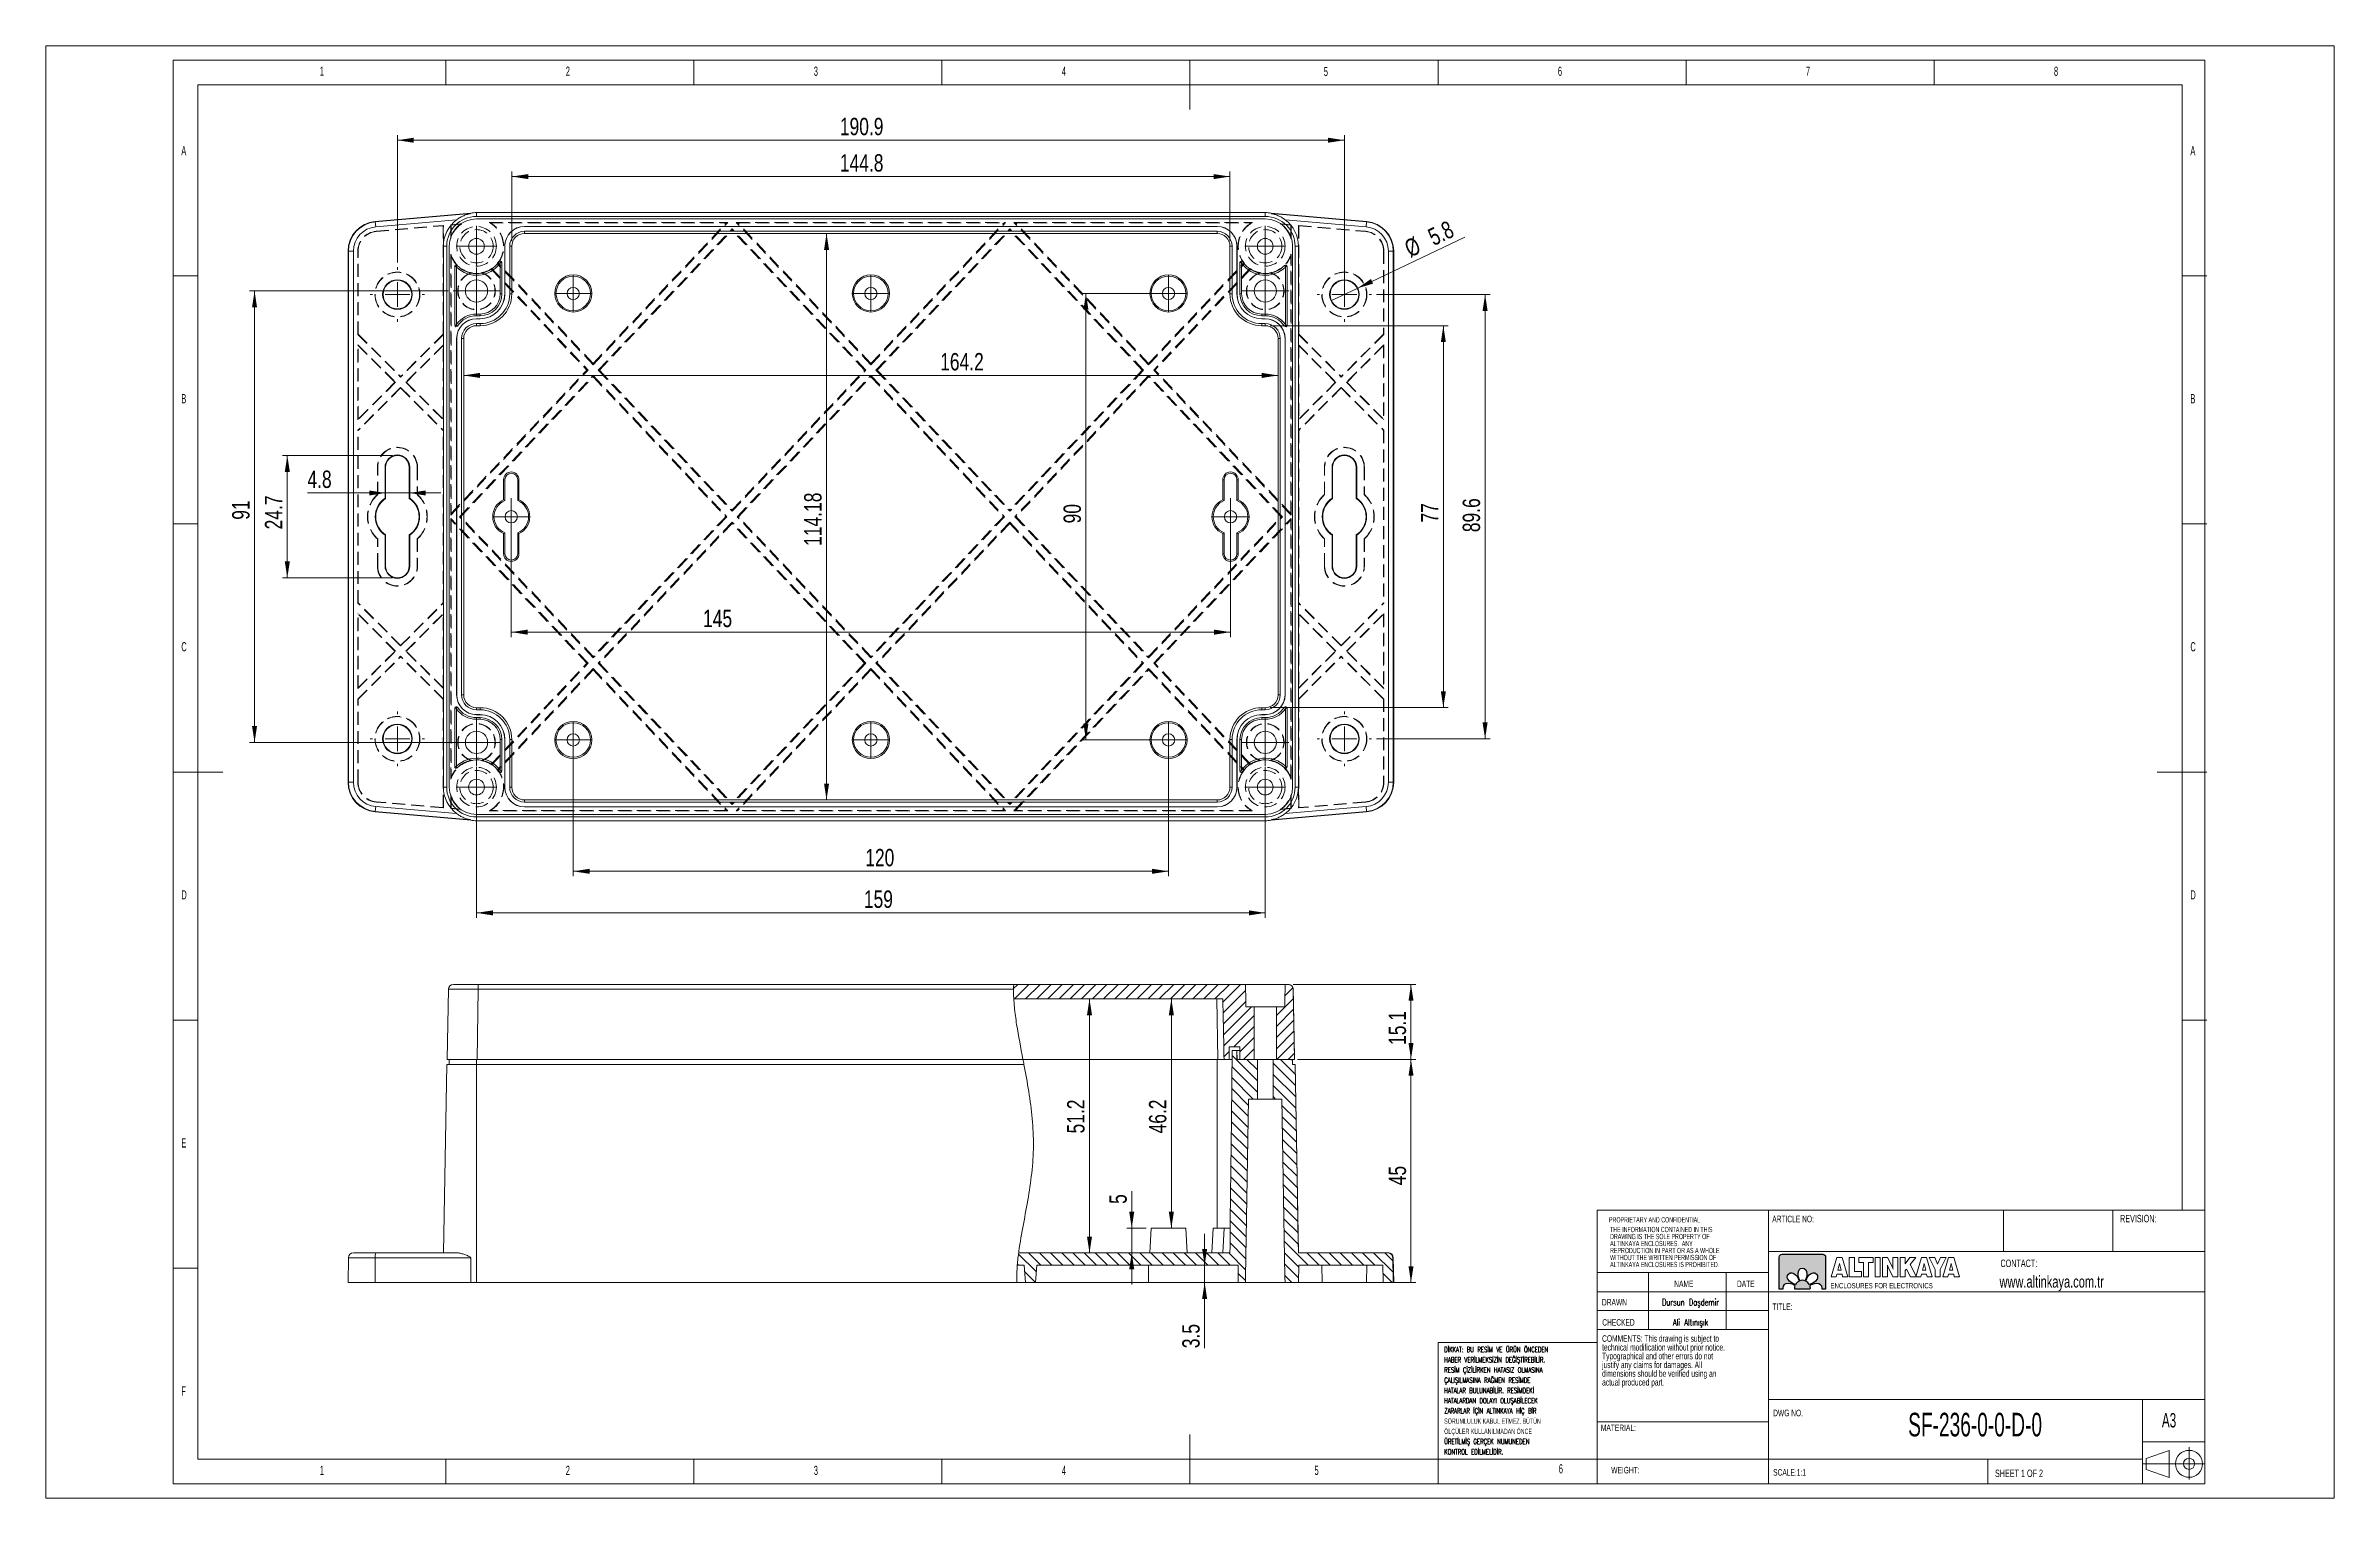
# Paper-space layout 'Sheet1' of a CAD drawing. Header units: millimetres. Extents: x 40 to 364, y 26 to 231.
# The model-space entities are those that its viewports show. They can reach past a viewport. Long polylines and large blocks are cut down to what shows.
import ezdxf

# ---------------------------------------------------------------- set-up
doc = ezdxf.new("R2010")
doc.units = ezdxf.units.MM
doc.linetypes.add('HIDDEN', pattern=[1.905, 1.27, -0.635])
doc.layers.add('LAYER_1', color=179, linetype='Continuous', lineweight=15)
doc.layers.add('LAYER_2', color=1, linetype='Continuous')
doc.styles.add('SLDTEXTSTYLE0', font='TXT', dxfattribs={"width": 0.7})
doc.styles.add('SLDTEXTSTYLE1', font='TXT', dxfattribs={"width": 0.605})
doc.styles.add('SLDTEXTSTYLE2', font='TXT', dxfattribs={"width": 0.605, "bigfont": 'bigfont'})
doc.styles.add('SLDTEXTSTYLE3', font='TXT', dxfattribs={"width": 0.75})
doc.dimstyles.new('SLDDIMSTYLE0', dxfattribs={"dimtxt": 3.5, "dimasz": 3.302, "dimexe": 0, "dimexo": 0.0625, "dimgap": 0.875, "dimtad": 1, "dimrnd": 1e-09, "dimzin": 12, "dimdsep": 46, "dimtxsty": 'SLDTEXTSTYLE3', "dimsah": 1, "dimcen": 0.09, "dimadec": 0, "dimazin": 3, "dimtfac": 1, "dimtofl": 0, "dimtmove": 0, "dimatfit": 3, "dimfxl": 1, "dimfrac": 2, "dimtolj": 1, "dimtzin": 12, "dimarcsym": 0})
doc.dimstyles.new('SLDDIMSTYLE1', dxfattribs={"dimtxt": 3.5, "dimasz": 3.302, "dimexe": 0, "dimexo": 0.0625, "dimgap": 0.875, "dimtad": 1, "dimdec": 0, "dimrnd": 1e-09, "dimzin": 12, "dimdsep": 46, "dimtxsty": 'SLDTEXTSTYLE3', "dimsah": 1, "dimcen": 0.09, "dimadec": 0, "dimazin": 3, "dimtfac": 1, "dimtdec": 0, "dimtofl": 0, "dimtmove": 0, "dimatfit": 3, "dimfxl": 1, "dimfrac": 2, "dimtolj": 1, "dimtzin": 12, "dimarcsym": 0})
doc.dimstyles.new('SLDDIMSTYLE2', dxfattribs={"dimtxt": 3.5, "dimasz": 3.302, "dimexe": 0, "dimexo": 0.0625, "dimgap": 0.875, "dimtad": 1, "dimdec": 1, "dimrnd": 1e-09, "dimzin": 12, "dimdsep": 46, "dimtxsty": 'SLDTEXTSTYLE3', "dimsah": 1, "dimcen": 0.09, "dimadec": 0, "dimazin": 3, "dimtfac": 1, "dimtdec": 1, "dimtofl": 0, "dimtmove": 0, "dimatfit": 3, "dimfxl": 1, "dimfrac": 2, "dimtolj": 1, "dimtzin": 12, "dimarcsym": 0})
doc.dimstyles.new('SLDDIMSTYLE3', dxfattribs={"dimtxt": 3.5, "dimasz": 3.302, "dimexe": 0, "dimexo": 0.0625, "dimgap": 0.875, "dimtad": 1, "dimdec": 1, "dimrnd": 1e-09, "dimzin": 12, "dimdsep": 46, "dimtxsty": 'SLDTEXTSTYLE3', "dimsah": 1, "dimcen": 0.09, "dimadec": 0, "dimazin": 3, "dimtfac": 1, "dimtdec": 1, "dimtmove": 0, "dimatfit": 0, "dimfxl": 1, "dimfrac": 2, "dimtolj": 1, "dimtzin": 12, "dimarcsym": 0})
doc.dimstyles.new('SLDDIMSTYLE4', dxfattribs={"dimtxt": 3.5, "dimasz": 3.302, "dimexe": 0, "dimexo": 0.0625, "dimgap": 0.875, "dimtad": 1, "dimdec": 1, "dimrnd": 1e-09, "dimzin": 12, "dimdsep": 46, "dimtxsty": 'SLDTEXTSTYLE3', "dimblk1": 'NONE', "dimsah": 1, "dimcen": 0, "dimadec": 0, "dimazin": 3, "dimtfac": 1, "dimtdec": 1, "dimtmove": 0, "dimatfit": 3, "dimldrblk": 'NONE', "dimfxl": 1, "dimfrac": 2, "dimtolj": 1, "dimtzin": 12, "dimarcsym": 0})
doc.dimstyles.new('SLDDIMSTYLE5', dxfattribs={"dimtxt": 3.5, "dimasz": 3.302, "dimexe": 0, "dimexo": 0.0625, "dimgap": 0.875, "dimtad": 1, "dimdec": 1, "dimrnd": 1e-09, "dimzin": 12, "dimdsep": 46, "dimtxsty": 'SLDTEXTSTYLE3', "dimsah": 1, "dimcen": 0.09, "dimadec": 0, "dimazin": 3, "dimtfac": 1, "dimtmove": 0, "dimatfit": 0, "dimfxl": 1, "dimfrac": 2, "dimtolj": 1, "dimtzin": 12, "dimarcsym": 0})

psp = doc.layouts.new('Sheet1')

msp = doc.modelspace()

# ---------------------------------------------------------------- texts
at = {"color": 7, "linetype": 'Continuous', "lineweight": 0}
for s, insert, char_height, attachment_point, style in [('1', (34.583, 290.668), 1.852, 1, 'SLDTEXTSTYLE1'), ('2', (84.167, 290.668), 1.852, 1, 'SLDTEXTSTYLE1'), ('3', (134.167, 290.668), 1.852, 1, 'SLDTEXTSTYLE1'), ('4', (184.167, 290.668), 1.852, 1, 'SLDTEXTSTYLE1'), ('6', (284.167, 290.668), 1.852, 1, 'SLDTEXTSTYLE1'), ('7', (334.167, 290.668), 1.852, 1, 'SLDTEXTSTYLE1'), ('8', (384.167, 290.668), 1.852, 1, 'SLDTEXTSTYLE1'), ('5', (236.975, 290.614), 1.852, 1, 'SLDTEXTSTYLE1'), ('A', (6.667, 274.668), 1.852, 1, 'SLDTEXTSTYLE1'), ('A', (411.667, 274.668), 1.852, 1, 'SLDTEXTSTYLE1'), ('B', (6.667, 224.668), 1.852, 1, 'SLDTEXTSTYLE1'), ('B', (411.667, 224.668), 1.852, 1, 'SLDTEXTSTYLE1'), ('C', (6.667, 174.668), 1.852, 1, 'SLDTEXTSTYLE1'), ('C', (411.667, 174.668), 1.852, 1, 'SLDTEXTSTYLE1'), ('D', (6.667, 124.668), 1.852, 1, 'SLDTEXTSTYLE1'), ('D', (411.667, 124.668), 1.852, 1, 'SLDTEXTSTYLE1'), ('E', (6.667, 74.668), 1.852, 1, 'SLDTEXTSTYLE1'), ('PROPRIETARY AND CONFIDENTIAL', (294.469, 58.774), 1.05833, 1, 'SLDTEXTSTYLE1'), ('ARTICLE NO:', (327.372, 59.073), 1.32292, 1, 'SLDTEXTSTYLE1'), ('REVISION:', (397.488, 59.243), 1.5, 1, 'SLDTEXTSTYLE1'), ('www.altinkaya.com.tr', (373.178, 46.964), 2.38125, 1, 'SLDTEXTSTYLE0'), ('CONTACT:', (373.379, 50.23), 1.5, 1, 'SLDTEXTSTYLE1'), ('DRAWN', (293.043, 42.302), 1.3229, 1, 'SLDTEXTSTYLE1'), ('Dursun Daşdemir', (310.911, 42.302), 1.32292, 2, 'SLDTEXTSTYLE2'), ('NAME', (307.616, 45.996), 1.3229, 1, 'SLDTEXTSTYLE1'), ('DATE', (320.264, 45.996), 1.3229, 1, 'SLDTEXTSTYLE1'), ('CHECKED', (293.103, 38.244), 1.3229, 1, 'SLDTEXTSTYLE1'), ('Ali Altınışık', (310.911, 38.244), 1.32292, 2, 'SLDTEXTSTYLE2'), ('TITLE:', (327.438, 41.388), 1.3229, 1, 'SLDTEXTSTYLE1'), ('F', (6.667, 24.668), 1.852, 1, 'SLDTEXTSTYLE1'), ('DWG NO.', (327.555, 19.978), 1.3229, 1, 'SLDTEXTSTYLE1'), ('A3', (405.921, 19.3), 2.9104, 1, 'SLDTEXTSTYLE1'), ('MATERIAL:', (292.826, 16.987), 1.3229, 1, 'SLDTEXTSTYLE1'), ('1', (34.583, 8.668), 1.852, 1, 'SLDTEXTSTYLE1'), ('2', (84.167, 8.668), 1.852, 1, 'SLDTEXTSTYLE1'), ('3', (134.167, 8.668), 1.852, 1, 'SLDTEXTSTYLE1'), ('4', (184.167, 8.668), 1.852, 1, 'SLDTEXTSTYLE1'), ('5', (235.096, 8.668), 1.852, 1, 'SLDTEXTSTYLE1'), ('6', (284.349, 8.984), 1.852, 1, 'SLDTEXTSTYLE1')]:
    msp.add_mtext(s, dxfattribs=dict(at, insert=insert, char_height=char_height, attachment_point=attachment_point, style=style))
at = {"layer": 'LAYER_1', "style": 'SLDTEXTSTYLE1'}
for s, insert, char_height, attachment_point in [('SF-236-0-0-D-0', (368.267, 19.349), 4.7625, 2), ('WEIGHT:', (294.915, 8.452), 1.3229, 1), ('SCALE:1:1', (327.555, 8.01), 1.3229, 1), ('SHEET 1 OF 2', (372.278, 7.9), 1.5, 1)]:
    msp.add_mtext(s, dxfattribs=dict(at, insert=insert, char_height=char_height, attachment_point=attachment_point))

# ---------------------------------------------------------------- blocks, each defined once
blk = doc.blocks.new('Block6')
at = {"layer": 'LAYER_1', "color": 250}
for p, q in [((0, 0), (1.27, 4.36)), ((1.14, 0), (0, 0)), ((1.28, 0.58), (1.14, 0)), ((1.27, 4.36), (2.44, 4.36)), ((2.43, 0.58), (1.28, 0.58)), ((1.86, 3), (1.49, 1.49)), ((1.49, 1.49), (2.22, 1.49)), ((2.22, 1.49), (1.86, 3)), ((2.56, 0), (2.43, 0.58)), ((2.44, 4.36), (3.71, 0)), ((3.71, 0), (2.56, 0)), ((4.04, 0), (4.04, 4.36)), ((4.04, 4.36), (5.2, 4.36)), ((6.77, 0), (4.04, 0)), ((5.2, 4.36), (5.2, 1.16)), ((5.2, 1.16), (6.77, 1.16)), ((6.19, 3.21), (6.19, 4.36)), ((6.19, 4.36), (9.41, 4.36)), ((7.23, 3.21), (6.19, 3.21)), ((6.77, 1.16), (6.77, 0)), ((7.23, 0), (7.23, 3.21)), ((8.39, 0), (7.23, 0)), ((9.41, 3.21), (8.39, 3.21)), ((8.39, 3.21), (8.39, 0)), ((9.41, 4.36), (9.41, 3.21)), ((9.82, 0), (9.82, 4.36)), ((9.82, 4.36), (11, 4.36)), ((11, 0), (9.82, 0)), ((11, 4.36), (11, 0)), ((11.52, 0), (11.52, 4.36)), ((11.52, 4.36), (12.62, 4.36)), ((12.62, 0), (11.52, 0)), ((12.62, 4.36), (13.64, 2.33)), ((12.62, 2.04), (12.62, 0)), ((13.82, 0), (12.8, 2.01)), ((13.82, 2.3), (13.82, 4.36)), ((13.82, 4.36), (14.92, 4.36)), ((14.92, 0), (13.82, 0)), ((14.92, 4.36), (14.92, 0)), ((15.42, 0), (15.42, 4.36)), ((15.42, 4.36), (16.57, 4.36)), ((16.57, 0), (15.42, 0)), ((16.57, 4.36), (16.57, 2.92)), ((16.57, 2.92), (17.61, 4.36)), ((16.86, 1.75), (16.57, 1.39)), ((16.57, 1.39), (16.57, 0)), ((17.74, 0), (16.86, 1.75)), ((17.61, 4.36), (18.96, 4.36)), ((18.96, 4.36), (17.67, 2.75)), ((17.67, 2.75), (19.12, 0)), ((19.12, 0), (17.74, 0)), ((18.94, 0), (20.21, 4.36)), ((20.08, 0), (18.94, 0)), ((20.22, 0.58), (20.08, 0)), ((20.21, 4.36), (21.38, 4.36)), ((21.37, 0.58), (20.22, 0.58)), ((20.8, 3), (20.43, 1.49)), ((20.43, 1.49), (21.16, 1.49)), ((21.16, 1.49), (20.8, 3)), ((21.5, 0), (21.37, 0.58)), ((21.38, 4.36), (22.65, 0)), ((22.65, 0), (21.5, 0)), ((23.27, 1.61), (21.94, 4.36)), ((21.94, 4.36), (23.22, 4.36)), ((23.22, 4.36), (23.84, 2.87)), ((23.27, 0), (23.27, 1.61)), ((24.42, 0), (23.27, 0)), ((23.84, 2.87), (24.47, 4.36)), ((25.72, 4.36), (24.42, 1.61)), ((24.42, 1.61), (24.42, 0)), ((24.47, 4.36), (25.72, 4.36)), ((25, 0), (26.27, 4.36)), ((26.14, 0), (25, 0)), ((26.28, 0.58), (26.14, 0)), ((26.27, 4.36), (27.44, 4.36)), ((27.43, 0.58), (26.28, 0.58)), ((26.86, 3), (26.49, 1.49)), ((26.49, 1.49), (27.21, 1.49)), ((27.21, 1.49), (26.86, 3)), ((27.56, 0), (27.43, 0.58)), ((27.44, 4.36), (28.71, 0)), ((28.71, 0), (27.56, 0))]:
    blk.add_line(p, q, dxfattribs=at)
for points in [[(12.7, 2.26), (12.67, 2.37), (12.63, 2.5), (12.59, 2.64)], [(12.59, 2.64), (12.6, 2.56), (12.61, 2.48), (12.62, 2.4)], [(12.62, 2.4), (12.62, 2.31), (12.62, 2.19), (12.62, 2.04)], [(12.8, 2.01), (12.77, 2.07), (12.74, 2.16), (12.7, 2.26)], [(13.64, 2.33), (13.67, 2.28), (13.7, 2.19), (13.73, 2.09)], [(13.73, 2.09), (13.77, 1.99), (13.81, 1.86), (13.85, 1.71)], [(13.82, 1.97), (13.82, 2.06), (13.82, 2.17), (13.82, 2.3)], [(13.85, 1.71), (13.84, 1.79), (13.83, 1.87), (13.82, 1.97)]]:
    blk.add_open_spline(points, degree=3, dxfattribs=at)
blk = doc.blocks.new('Block4_1')
at = {"color": 7, "linetype": 'Continuous', "lineweight": 0, "insert": (0.07, 1.37), "char_height": 1.3229, "attachment_point": 1, "style": 'SLDTEXTSTYLE0'}
blk.add_mtext('ENCLOSURES FOR ELECTRONICS', dxfattribs=at)
blk = doc.blocks.new('Block5')
at = {"layer": 'LAYER_1'}
for p, q in [((6.79, 7.34), (1.01, 5.34)), ((6.79, 7.34), (6.79, 0.54)), ((11.82, 8.19), (11.82, 0)), ((0, 4.03), (15.88, 4.03)), ((1.01, 5.34), (1.01, 2.54)), ((1.01, 2.54), (6.79, 0.54))]:
    blk.add_line(p, q, dxfattribs=at)
for radius in [3.4, 1.4]:
    blk.add_circle((11.82, 3.99), radius, dxfattribs=at)
blk = doc.blocks.new('SW_NOTE_0')
at = {"color": 0, "linetype": 'Continuous', "lineweight": 0, "char_height": 1.3229, "attachment_point": 1, "style": 'SLDTEXTSTYLE1'}
for s, insert in [('technical modification without prior notice.', (0, -0.06)), ('COMMENTS: This drawing is subject to', (0, 1.71)), ('justify any claims for damages. All', (0, -3.59)), ('Typographical and other errors do not', (0, -1.82)), ('dimensions should be verified using an', (0, -5.35)), ('actual produced part.', (0, -7.11))]:
    blk.add_mtext(s, dxfattribs=dict(at, insert=insert))
blk = doc.blocks.new('SW_NOTE_1')
at = {"color": 0, "linetype": 'Continuous', "lineweight": 0, "char_height": 1.0583, "attachment_point": 1, "style": 'SLDTEXTSTYLE1'}
for s, insert in [('THE INFORMATION CONTAINED IN THIS', (0, 1.36)), ('ALTINKAYA ENCLOSURES.  ANY', (0, -1.46)), ('WITHOUT THE WRITTEN PERMISSION OF', (0, -4.28)), ('DRAWING IS THE SOLE PROPERTY OF', (0, -0.05)), ('REPRODUCTION IN PART OR AS A WHOLE', (0, -2.87)), ('ALTINKAYA ENCLOSURES IS PROHIBITED.', (0, -5.69))]:
    blk.add_mtext(s, dxfattribs=dict(at, insert=insert))
blk = doc.blocks.new('SW_NOTE_2')
at = {"layer": 'LAYER_1', "color": 0, "char_height": 1.06, "attachment_point": 1}
for s, insert, style in [('DİKKAT: BU RESİM VE ÜRÜN ÖNCEDEN', (0, 1.37), 'SLDTEXTSTYLE2'), ('ÇALIŞILMASINA RAĞMEN RESİMDE', (0, -4.81), 'SLDTEXTSTYLE2'), ('HABER VERİLMEKSİZİN DEĞİŞTİREBİLİR.', (0, -0.69), 'SLDTEXTSTYLE2'), ('RESİM ÇİZİLİRKEN HATASIZ OLMASINA', (0, -2.75), 'SLDTEXTSTYLE2'), ('HATALAR BULUNABİLİR. RESİMDEKİ', (0, -6.87), 'SLDTEXTSTYLE2'), ('HATALARDAN DOLAYI OLUŞABİLECEK', (0, -8.93), 'SLDTEXTSTYLE2'), ('SORUMLULUK KABUL ETMEZ. BÜTÜN', (0, -13.05), 'SLDTEXTSTYLE1'), ('ZARARLAR İÇİN ALTINKAYA HİÇ BİR', (0, -10.99), 'SLDTEXTSTYLE2'), ('ÖLÇÜLER KULLANILMADAN ÖNCE', (0, -15.11), 'SLDTEXTSTYLE1'), ('ÜRETİLMİŞ GERÇEK NUMUNEDEN', (0, -17.17), 'SLDTEXTSTYLE2'), ('KONTROL EDİLMELİDİR.', (0, -19.23), 'SLDTEXTSTYLE2')]:
    blk.add_mtext(s, dxfattribs=dict(at, insert=insert, style=style))
blk = doc.blocks.new('_D')
at = {"layer": 'LAYER_1'}
for p, q in [((85.67, 153.96), (85.67, 127.48)), ((205.67, 153.96), (205.67, 127.48)), ((85.67, 128.48), (205.67, 128.48))]:
    blk.add_line(p, q, dxfattribs=at)
for points in [[(85.67, 128.48), (88.98, 127.98), (88.98, 128.99)], [(205.67, 128.48), (202.37, 128.99), (202.37, 127.98)]]:
    blk.add_solid(points, dxfattribs=at)
at = {"layer": 'LAYER_1', "insert": (144.54, 133), "char_height": 3.5, "attachment_point": 1, "style": 'SLDTEXTSTYLE3'}
blk.add_mtext('120', dxfattribs=at)
blk = doc.blocks.new('_D_1')
at = {"layer": 'LAYER_1'}
for p, q in [((204.67, 244.96), (188.02, 244.96)), ((189.02, 244.96), (189.02, 154.96)), ((204.67, 154.96), (188.02, 154.96))]:
    blk.add_line(p, q, dxfattribs=at)
for points in [[(189.02, 244.96), (188.52, 241.65), (189.53, 241.65)], [(189.02, 154.96), (189.53, 158.26), (188.52, 158.26)]]:
    blk.add_solid(points, dxfattribs=at)
at = {"layer": 'LAYER_1', "insert": (184.51, 198.61), "char_height": 3.5, "attachment_point": 1, "rotation": 90, "style": 'SLDTEXTSTYLE3'}
blk.add_mtext('90', dxfattribs=at)
blk = doc.blocks.new('_D_2')
at = {"layer": 'LAYER_1'}
for p, q in [((50.23, 251.22), (50.23, 276.83)), ((241.12, 245.74), (241.12, 276.83)), ((241.12, 275.83), (50.23, 275.83))]:
    blk.add_line(p, q, dxfattribs=at)
for points in [[(50.23, 275.83), (53.53, 275.33), (53.53, 276.34)], [(241.12, 275.83), (237.82, 276.34), (237.82, 275.33)]]:
    blk.add_solid(points, dxfattribs=at)
at = {"layer": 'LAYER_1', "insert": (139.42, 280.35), "char_height": 3.5, "attachment_point": 1, "style": 'SLDTEXTSTYLE3'}
blk.add_mtext('190.9', dxfattribs=at)
blk = doc.blocks.new('_D_3')
at = {"layer": 'LAYER_1'}
for p, q in [((73.18, 198.96), (73.18, 175.69)), ((218.17, 198.96), (218.17, 175.69)), ((218.17, 176.69), (73.18, 176.69))]:
    blk.add_line(p, q, dxfattribs=at)
for points in [[(73.18, 176.69), (76.48, 176.18), (76.48, 177.19)], [(218.17, 176.69), (214.87, 177.19), (214.87, 176.18)]]:
    blk.add_solid(points, dxfattribs=at)
at = {"layer": 'LAYER_1', "insert": (111.84, 181.2), "char_height": 3.5, "attachment_point": 1, "style": 'SLDTEXTSTYLE3'}
blk.add_mtext('145', dxfattribs=at)
blk = doc.blocks.new('_D_4')
at = {"layer": 'LAYER_1'}
for p, q in [((247.61, 244.74), (270.49, 244.74)), ((269.49, 244.74), (269.49, 155.18)), ((247.61, 155.18), (270.49, 155.18))]:
    blk.add_line(p, q, dxfattribs=at)
for points in [[(269.49, 244.74), (268.98, 241.43), (269.99, 241.43)], [(269.49, 155.18), (269.99, 158.48), (268.98, 158.48)]]:
    blk.add_solid(points, dxfattribs=at)
at = {"layer": 'LAYER_1', "insert": (264.97, 196.84), "char_height": 3.5, "attachment_point": 1, "rotation": 90, "style": 'SLDTEXTSTYLE3'}
blk.add_mtext('89.6', dxfattribs=at)
blk = doc.blocks.new('_D_5')
at = {"layer": 'LAYER_1'}
blk.add_line((227.76, 228.43), (63.58, 228.43), dxfattribs=at)
for points in [[(63.58, 228.43), (66.89, 227.92), (66.89, 228.94)], [(227.76, 228.43), (224.46, 228.94), (224.46, 227.92)]]:
    blk.add_solid(points, dxfattribs=at)
at = {"layer": 'LAYER_1', "insert": (159.64, 232.94), "char_height": 3.5, "attachment_point": 1, "style": 'SLDTEXTSTYLE3'}
blk.add_mtext('164.2', dxfattribs=at)
blk = doc.blocks.new('_D_6')
at = {"layer": 'LAYER_1'}
blk.add_line((136.73, 257.05), (136.73, 142.87), dxfattribs=at)
for points in [[(136.73, 257.05), (136.23, 253.74), (137.24, 253.74)], [(136.73, 142.87), (137.24, 146.17), (136.23, 146.17)]]:
    blk.add_solid(points, dxfattribs=at)
at = {"layer": 'LAYER_1', "insert": (132.22, 194.08), "char_height": 3.5, "attachment_point": 1, "rotation": 90, "style": 'SLDTEXTSTYLE3'}
blk.add_mtext('114.18', dxfattribs=at)
blk = doc.blocks.new('_D_7')
at = {"layer": 'LAYER_1'}
for p, q in [((73.28, 255.46), (73.28, 269.51)), ((218.06, 268.51), (73.28, 268.51)), ((218.06, 255.46), (218.06, 269.51))]:
    blk.add_line(p, q, dxfattribs=at)
for points in [[(73.28, 268.51), (76.59, 268), (76.59, 269.01)], [(218.06, 268.51), (214.76, 269.01), (214.76, 268)]]:
    blk.add_solid(points, dxfattribs=at)
at = {"layer": 'LAYER_1', "insert": (139.42, 273.02), "char_height": 3.5, "attachment_point": 1, "style": 'SLDTEXTSTYLE3'}
blk.add_mtext('144.8', dxfattribs=at)
blk = doc.blocks.new('_D_8')
at = {"layer": 'LAYER_1'}
for p, q in [((226.17, 238.45), (262.07, 238.45)), ((261.07, 238.45), (261.07, 161.47)), ((226.17, 161.47), (262.07, 161.47))]:
    blk.add_line(p, q, dxfattribs=at)
for points in [[(261.07, 238.45), (260.57, 235.14), (261.58, 235.14)], [(261.07, 161.47), (261.58, 164.77), (260.57, 164.77)]]:
    blk.add_solid(points, dxfattribs=at)
at = {"layer": 'LAYER_1', "insert": (256.56, 198.78), "char_height": 3.5, "attachment_point": 1, "rotation": 90, "style": 'SLDTEXTSTYLE3'}
blk.add_mtext('77', dxfattribs=at)
blk = doc.blocks.new('_D_9')
at = {"layer": 'LAYER_1'}
for p, q in [((47.84, 204.74), (32.09, 204.74)), ((52.61, 204.74), (47.84, 204.74)), ((52.61, 204.74), (58.96, 204.74))]:
    blk.add_line(p, q, dxfattribs=at)
for points in [[(47.84, 204.74), (44.54, 205.24), (44.54, 204.23)], [(52.61, 204.74), (55.91, 204.23), (55.91, 205.24)]]:
    blk.add_solid(points, dxfattribs=at)
at = {"layer": 'LAYER_1', "insert": (32.09, 209.25), "char_height": 3.5, "attachment_point": 1, "style": 'SLDTEXTSTYLE3'}
blk.add_mtext('4.8', dxfattribs=at)
blk = doc.blocks.new('_D_10')
at = {"layer": 'LAYER_1'}
for p, q in [((49.23, 212.29), (27.03, 212.29)), ((28.03, 212.29), (28.03, 187.62)), ((49.23, 187.62), (27.03, 187.62))]:
    blk.add_line(p, q, dxfattribs=at)
for points in [[(28.03, 212.29), (27.52, 208.99), (28.54, 208.99)], [(28.03, 187.62), (28.54, 190.93), (27.52, 190.93)]]:
    blk.add_solid(points, dxfattribs=at)
at = {"layer": 'LAYER_1', "insert": (23.52, 197.4), "char_height": 3.5, "attachment_point": 1, "rotation": 90, "style": 'SLDTEXTSTYLE3'}
blk.add_mtext('24.7', dxfattribs=at)
blk = doc.blocks.new('_D_11')
at = {"layer": 'LAYER_1'}
for q in [(265.4, 256.32), (238.52, 243.5)]:
    blk.add_line((243.72, 245.98), q, dxfattribs=at)
blk.add_solid([(243.72, 245.98), (246.92, 246.94), (246.48, 247.86)], dxfattribs=at)
at = {"layer": 'LAYER_1', "char_height": 3.5, "attachment_point": 1, "rotation": 25.5105, "style": 'SLDTEXTSTYLE3'}
for s, insert in [('5.8', (257.61, 257.64)), ('%%c', (252.87, 255.32))]:
    blk.add_mtext(s, dxfattribs=dict(at, insert=insert))
blk = doc.blocks.new('_NONE')
blk = doc.blocks.new('_D_12')
at = {"layer": 'LAYER_1'}
for p, q in [((66.17, 148.72), (66.17, 119.11)), ((225.17, 148.72), (225.17, 119.11)), ((66.17, 120.11), (225.17, 120.11))]:
    blk.add_line(p, q, dxfattribs=at)
for points in [[(66.17, 120.11), (69.48, 119.6), (69.48, 120.61)], [(225.17, 120.11), (221.87, 120.61), (221.87, 119.6)]]:
    blk.add_solid(points, dxfattribs=at)
at = {"layer": 'LAYER_1', "insert": (144.26, 124.62), "char_height": 3.5, "attachment_point": 1, "style": 'SLDTEXTSTYLE3'}
blk.add_mtext('159', dxfattribs=at)
blk = doc.blocks.new('_D_13')
at = {"layer": 'LAYER_1'}
for p, q in [((60.44, 245.46), (20.43, 245.46)), ((21.43, 245.46), (21.43, 154.46)), ((65.17, 154.46), (20.43, 154.46))]:
    blk.add_line(p, q, dxfattribs=at)
for points in [[(21.43, 245.46), (20.92, 242.15), (21.93, 242.15)], [(21.43, 154.46), (21.93, 157.76), (20.92, 157.76)]]:
    blk.add_solid(points, dxfattribs=at)
at = {"layer": 'LAYER_1', "insert": (16.91, 199.34), "char_height": 3.5, "attachment_point": 1, "rotation": 90, "style": 'SLDTEXTSTYLE3'}
blk.add_mtext('91', dxfattribs=at)
blk = doc.blocks.new('SW_CENTERMARKSYMBOL_0')
at = {"layer": 'LAYER_1', "color": 0}
for p, q in [((-2.5, 0), (-4.092, 0)), ((0, 0), (-2.5, 0)), ((0, 2.5), (0, 4.092)), ((0, 0), (0, 2.5)), ((0, 0), (0, -2.5)), ((0, 0), (2.5, 0)), ((2.5, 0), (4.092, 0)), ((0, -2.5), (0, -4.092))]:
    blk.add_line(p, q, dxfattribs=at)
blk = doc.blocks.new('SW_CENTERMARKSYMBOL_1')
at = {"layer": 'LAYER_1', "color": 0}
for p, q in [((-2.5, 0), (-4.092, 0)), ((0, 0), (-2.5, 0)), ((0, 2.5), (0, 4.092)), ((0, 0), (0, 2.5)), ((0, 0), (0, -2.5)), ((0, 0), (2.5, 0)), ((2.5, 0), (4.092, 0)), ((0, -2.5), (0, -4.092))]:
    blk.add_line(p, q, dxfattribs=at)
blk = doc.blocks.new('SW_CENTERMARKSYMBOL_2')
at = {"layer": 'LAYER_1', "color": 0}
for p, q in [((-2.5, 0), (-4.092, 0)), ((0, 0), (-2.5, 0)), ((0, 2.5), (0, 4.092)), ((0, 0), (0, 2.5)), ((0, 0), (0, -2.5)), ((0, 0), (2.5, 0)), ((2.5, 0), (4.092, 0)), ((0, -2.5), (0, -4.092))]:
    blk.add_line(p, q, dxfattribs=at)
blk = doc.blocks.new('SW_CENTERMARKSYMBOL_3')
at = {"layer": 'LAYER_1', "color": 0}
for p, q in [((-2.5, 0), (-4.092, 0)), ((0, 0), (-2.5, 0)), ((0, 2.5), (0, 4.092)), ((0, 0), (0, 2.5)), ((0, 0), (0, -2.5)), ((0, 0), (2.5, 0)), ((2.5, 0), (4.092, 0)), ((0, -2.5), (0, -4.092))]:
    blk.add_line(p, q, dxfattribs=at)
blk = doc.blocks.new('SW_CENTERMARKSYMBOL_4')
at = {"layer": 'LAYER_1', "color": 0}
for p, q in [((0, 2.5), (0, 4.73875)), ((-2.5, 0), (-4.73875, 0)), ((0, 0), (-2.5, 0)), ((0, 0), (0, 2.5)), ((0, 0), (0, -2.5)), ((0, 0), (2.5, 0)), ((2.5, 0), (4.73875, 0)), ((0, -2.5), (0, -4.73875))]:
    blk.add_line(p, q, dxfattribs=at)
blk = doc.blocks.new('SW_CENTERMARKSYMBOL_5')
at = {"layer": 'LAYER_1', "color": 0}
for p, q in [((0, 2.5), (0, 4.73875)), ((-2.5, 0), (-4.73875, 0)), ((0, 0), (-2.5, 0)), ((0, 0), (0, 2.5)), ((0, 0), (0, -2.5)), ((0, 0), (2.5, 0)), ((2.5, 0), (4.73875, 0)), ((0, -2.5), (0, -4.73875))]:
    blk.add_line(p, q, dxfattribs=at)
blk = doc.blocks.new('SW_CENTERMARKSYMBOL_6')
at = {"layer": 'LAYER_1', "color": 0}
for p, q in [((0, 2.5), (0, 4.73875)), ((-2.5, 0), (-4.73875, 0)), ((0, 0), (-2.5, 0)), ((0, 0), (0, 2.5)), ((0, 0), (0, -2.5)), ((0, 0), (2.5, 0)), ((2.5, 0), (4.73875, 0)), ((0, -2.5), (0, -4.73875))]:
    blk.add_line(p, q, dxfattribs=at)
blk = doc.blocks.new('SW_CENTERMARKSYMBOL_7')
at = {"layer": 'LAYER_1', "color": 0}
for p, q in [((0, 2.5), (0, 4.73875)), ((-2.5, 0), (-4.73875, 0)), ((0, 0), (-2.5, 0)), ((0, 0), (0, 2.5)), ((0, 0), (0, -2.5)), ((0, 0), (2.5, 0)), ((2.5, 0), (4.73875, 0)), ((0, -2.5), (0, -4.73875))]:
    blk.add_line(p, q, dxfattribs=at)
blk = doc.blocks.new('SW_CENTERMARKSYMBOL_8')
at = {"layer": 'LAYER_1', "color": 0}
for p, q in [((0, 5), (0, 5.485)), ((-5, 0), (-5.485, 0)), ((0, 0), (-2.5, 0)), ((0, 0), (0, 2.5)), ((0, 0), (0, -2.5)), ((0, 0), (2.5, 0)), ((5, 0), (5.485, 0)), ((0, -5), (0, -5.485))]:
    blk.add_line(p, q, dxfattribs=at)
blk = doc.blocks.new('SW_CENTERMARKSYMBOL_9')
at = {"layer": 'LAYER_1', "color": 0}
for p, q in [((0, 5), (0, 5.485)), ((-5, 0), (-5.485, 0)), ((0, 0), (-2.5, 0)), ((0, 0), (0, 2.5)), ((0, 0), (0, -2.5)), ((0, 0), (2.5, 0)), ((5, 0), (5.485, 0)), ((0, -5), (0, -5.485))]:
    blk.add_line(p, q, dxfattribs=at)
blk = doc.blocks.new('SW_CENTERMARKSYMBOL_10')
at = {"layer": 'LAYER_1', "color": 0}
for p, q in [((0, 5), (0, 5.485)), ((-5, 0), (-5.485, 0)), ((0, 0), (-2.5, 0)), ((0, 0), (0, 2.5)), ((0, 0), (0, -2.5)), ((0, 0), (2.5, 0)), ((5, 0), (5.485, 0)), ((0, -5), (0, -5.485))]:
    blk.add_line(p, q, dxfattribs=at)
blk = doc.blocks.new('SW_CENTERMARKSYMBOL_11')
at = {"layer": 'LAYER_1', "color": 0}
for p, q in [((0, 5), (0, 5.485)), ((-5, 0), (-5.485, 0)), ((0, 0), (-2.5, 0)), ((0, 0), (0, 2.5)), ((0, 0), (0, -2.5)), ((0, 0), (2.5, 0)), ((5, 0), (5.485, 0)), ((0, -5), (0, -5.485))]:
    blk.add_line(p, q, dxfattribs=at)
blk = doc.blocks.new('SW_CENTERMARKSYMBOL_12')
at = {"layer": 'LAYER_1', "color": 0}
for p, q in [((-2.5, 0), (-3.74375, 0)), ((0, 0), (-2.5, 0)), ((0, 2.5), (0, 3.74375)), ((0, 0), (0, 2.5)), ((0, 0), (0, -2.5)), ((0, 0), (2.5, 0)), ((2.5, 0), (3.74375, 0)), ((0, -2.5), (0, -3.74375))]:
    blk.add_line(p, q, dxfattribs=at)
blk = doc.blocks.new('SW_CENTERMARKSYMBOL_13')
at = {"layer": 'LAYER_1', "color": 0}
for p, q in [((-2.5, 0), (-3.74375, 0)), ((0, 0), (-2.5, 0)), ((0, 2.5), (0, 3.74375)), ((0, 0), (0, 2.5)), ((0, 0), (0, -2.5)), ((0, 0), (2.5, 0)), ((2.5, 0), (3.74375, 0)), ((0, -2.5), (0, -3.74375))]:
    blk.add_line(p, q, dxfattribs=at)
blk = doc.blocks.new('SW_CENTERMARKSYMBOL_14')
at = {"layer": 'LAYER_1', "color": 0}
for p, q in [((-2.5, 0), (-3.74375, 0)), ((0, 0), (-2.5, 0)), ((0, 2.5), (0, 3.74375)), ((0, 0), (0, 2.5)), ((0, 0), (0, -2.5)), ((0, 0), (2.5, 0)), ((2.5, 0), (3.74375, 0)), ((0, -2.5), (0, -3.74375))]:
    blk.add_line(p, q, dxfattribs=at)
blk = doc.blocks.new('SW_CENTERMARKSYMBOL_15')
at = {"layer": 'LAYER_1', "color": 0}
for p, q in [((-2.5, 0), (-3.74375, 0)), ((0, 0), (-2.5, 0)), ((0, 2.5), (0, 3.74375)), ((0, 0), (0, 2.5)), ((0, 0), (0, -2.5)), ((0, 0), (2.5, 0)), ((2.5, 0), (3.74375, 0)), ((0, -2.5), (0, -3.74375))]:
    blk.add_line(p, q, dxfattribs=at)
blk = doc.blocks.new('SW_CENTERMARKSYMBOL_16')
at = {"layer": 'LAYER_1', "color": 0}
for p, q in [((-2.5, 0), (-3.74375, 0)), ((0, 0), (-2.5, 0)), ((0, 2.5), (0, 3.74375)), ((0, 0), (0, 2.5)), ((0, 0), (0, -2.5)), ((0, 0), (2.5, 0)), ((2.5, 0), (3.74375, 0)), ((0, -2.5), (0, -3.74375))]:
    blk.add_line(p, q, dxfattribs=at)
blk = doc.blocks.new('SW_CENTERMARKSYMBOL_17')
at = {"layer": 'LAYER_1', "color": 0}
for p, q in [((-2.5, 0), (-3.74375, 0)), ((0, 0), (-2.5, 0)), ((0, 2.5), (0, 3.74375)), ((0, 0), (0, 2.5)), ((0, 0), (0, -2.5)), ((0, 0), (2.5, 0)), ((2.5, 0), (3.74375, 0)), ((0, -2.5), (0, -3.74375))]:
    blk.add_line(p, q, dxfattribs=at)
blk = doc.blocks.new('SW_CENTERMARKSYMBOL_18')
at = {"layer": 'LAYER_1', "color": 0}
for p, q in [((-2.5, 0), (-3.74375, 0)), ((0, 0), (-2.5, 0)), ((0, 2.5), (0, 3.74375)), ((0, 0), (0, 2.5)), ((0, 0), (0, -2.5)), ((0, 0), (2.5, 0)), ((2.5, 0), (3.74375, 0)), ((0, -2.5), (0, -3.74375))]:
    blk.add_line(p, q, dxfattribs=at)
blk = doc.blocks.new('SW_CENTERMARKSYMBOL_19')
at = {"layer": 'LAYER_1', "color": 0}
for p, q in [((-2.5, 0), (-3.74375, 0)), ((0, 0), (-2.5, 0)), ((0, 2.5), (0, 3.74375)), ((0, 0), (0, 2.5)), ((0, 0), (0, -2.5)), ((0, 0), (2.5, 0)), ((2.5, 0), (3.74375, 0)), ((0, -2.5), (0, -3.74375))]:
    blk.add_line(p, q, dxfattribs=at)
blk = doc.blocks.new('_D_14')
at = {"layer": 'LAYER_1'}
blk.add_line((189.74, 51.58), (189.74, 102.78), dxfattribs=at)
for points in [[(189.74, 102.78), (189.23, 99.48), (190.25, 99.48)], [(189.74, 51.58), (190.25, 54.88), (189.23, 54.88)]]:
    blk.add_solid(points, dxfattribs=at)
at = {"layer": 'LAYER_1', "insert": (185.23, 75.65), "char_height": 3.5, "attachment_point": 1, "rotation": 90, "style": 'SLDTEXTSTYLE3'}
blk.add_mtext('51.2', dxfattribs=at)
blk = doc.blocks.new('_D_15')
at = {"layer": 'LAYER_1'}
for p, q in [((198.25, 56.55), (198.25, 64.04)), ((201.19, 56.55), (197.25, 56.55)), ((198.25, 56.55), (198.25, 51.58)), ((198.25, 51.58), (198.25, 45.23))]:
    blk.add_line(p, q, dxfattribs=at)
for points in [[(198.25, 56.55), (198.76, 59.86), (197.75, 59.86)], [(198.25, 51.58), (197.75, 48.28), (198.76, 48.28)]]:
    blk.add_solid(points, dxfattribs=at)
at = {"layer": 'LAYER_1', "insert": (193.74, 61.45), "char_height": 3.5, "attachment_point": 1, "rotation": 90, "style": 'SLDTEXTSTYLE3'}
blk.add_mtext('5', dxfattribs=at)
blk = doc.blocks.new('_D_16')
at = {"layer": 'LAYER_1'}
for p, q in [((212.95, 49.09), (212.95, 55.44)), ((212.95, 49.09), (212.95, 45.6)), ((212.95, 45.6), (212.95, 32.37))]:
    blk.add_line(p, q, dxfattribs=at)
for points in [[(212.95, 49.09), (213.46, 52.39), (212.44, 52.39)], [(212.95, 45.6), (212.44, 42.3), (213.46, 42.3)]]:
    blk.add_solid(points, dxfattribs=at)
at = {"layer": 'LAYER_1', "insert": (208.44, 32.37), "char_height": 3.5, "attachment_point": 1, "rotation": 90, "style": 'SLDTEXTSTYLE3'}
blk.add_mtext('3.5', dxfattribs=at)
blk = doc.blocks.new('_D_17')
at = {"layer": 'LAYER_1'}
for p, q in [((231.67, 90.58), (255.55, 90.58)), ((254.55, 90.58), (254.55, 45.6)), ((237.75, 45.6), (255.55, 45.6))]:
    blk.add_line(p, q, dxfattribs=at)
for points in [[(254.55, 90.58), (254.05, 87.28), (255.06, 87.28)], [(254.55, 45.6), (255.06, 48.9), (254.05, 48.9)]]:
    blk.add_solid(points, dxfattribs=at)
at = {"layer": 'LAYER_1', "insert": (250.04, 65.21), "char_height": 3.5, "attachment_point": 1, "rotation": 90, "style": 'SLDTEXTSTYLE3'}
blk.add_mtext('45', dxfattribs=at)
blk = doc.blocks.new('_D_18')
at = {"layer": 'LAYER_1'}
for p, q in [((230.8, 105.68), (255.55, 105.68)), ((254.55, 90.58), (254.55, 105.68)), ((231.67, 90.58), (255.55, 90.58))]:
    blk.add_line(p, q, dxfattribs=at)
for points in [[(254.55, 105.68), (254.05, 102.38), (255.06, 102.38)], [(254.55, 90.58), (255.06, 93.89), (254.05, 93.89)]]:
    blk.add_solid(points, dxfattribs=at)
at = {"layer": 'LAYER_1', "insert": (250.04, 93.5), "char_height": 3.5, "attachment_point": 1, "rotation": 90, "style": 'SLDTEXTSTYLE3'}
blk.add_mtext('15.1', dxfattribs=at)
blk = doc.blocks.new('_D_19')
at = {"layer": 'LAYER_1'}
blk.add_line((206.24, 56.55), (206.24, 102.78), dxfattribs=at)
for points in [[(206.24, 102.78), (205.73, 99.48), (206.75, 99.48)], [(206.24, 56.55), (206.75, 59.86), (205.73, 59.86)]]:
    blk.add_solid(points, dxfattribs=at)
at = {"layer": 'LAYER_1', "insert": (201.73, 75.65), "char_height": 3.5, "attachment_point": 1, "rotation": 90, "style": 'SLDTEXTSTYLE3'}
blk.add_mtext('46.2', dxfattribs=at)

# ---------------------------------------------------------------- dimensions: what is measured, and where the dimension line sits
at = {"layer": 'LAYER_1'}
for base, p1, p2, dimstyle, picture, middle in [((50.225, 275.835), (241.121, 244.736), (50.225, 250.221), 'SLDDIMSTYLE0', '_D_2', (145.242, 275.835)), ((73.283, 268.507), (218.063, 254.455), (73.283, 254.455), 'SLDDIMSTYLE2', '_D_7', (145.242, 268.507)), ((63.583, 228.432), (227.762, 235.856), (63.583, 235.856), 'SLDDIMSTYLE2', '_D_5', (165.458, 228.432)), ((47.842, 204.736), (52.608, 203.623), (47.842, 203.623), 'SLDDIMSTYLE3', '_D_9', (35.321, 204.736)), ((73.177, 176.685), (218.169, 199.956), (73.177, 199.956), 'SLDDIMSTYLE1', '_D_3', (115.714, 176.685)), ((205.671, 128.485), (85.674, 154.958), (205.671, 154.958), 'SLDDIMSTYLE0', '_D', (148.424, 128.485)), ((225.171, 120.105), (66.175, 149.719), (225.171, 149.719), 'SLDDIMSTYLE0', '_D_12', (148.137, 120.105))]:
    dim = msp.add_linear_dim(base=base, p1=p1, p2=p2, dimstyle=dimstyle, dxfattribs=at)
    dim.commit()
    dim.dimension.update_dxf_attribs({"geometry": picture, "text_midpoint": middle, "dimtype": 160})
dim = msp.add_diameter_dim_2p(p1=(238.521, 243.495), p2=(243.721, 245.976), dimstyle='SLDDIMSTYLE4', dxfattribs=at)
dim.commit()
dim.dimension.update_dxf_attribs({"geometry": '_D_11', "text_midpoint": (260.269, 253.873), "dimtype": 163})
for base, p1, p2, dimstyle, picture, middle in [((136.733, 142.866), (75.875, 257.046), (75.875, 142.866), 'SLDDIMSTYLE0', '_D_6', (136.733, 201.192)), ((21.425, 154.458), (61.436, 245.455), (66.175, 154.458), 'SLDDIMSTYLE0', '_D_13', (21.425, 201.922)), ((189.023, 154.958), (205.671, 244.955), (205.671, 154.958), 'SLDDIMSTYLE0', '_D_1', (189.023, 201.192)), ((269.486, 155.177), (246.606, 244.736), (246.606, 155.177), 'SLDDIMSTYLE2', '_D_4', (269.486, 201.367)), ((261.073, 161.466), (225.171, 238.447), (225.171, 161.466), 'SLDDIMSTYLE2', '_D_8', (261.073, 201.367)), ((28.027, 187.623), (50.225, 212.29), (50.225, 187.623), 'SLDDIMSTYLE2', '_D_10', (28.027, 201.922)), ((189.741, 102.784), (218.057, 51.58), (216.614, 102.784), 'SLDDIMSTYLE0', '_D_14', (189.741, 80.173)), ((206.24, 102.784), (206.915, 56.555), (216.614, 102.784), 'SLDDIMSTYLE2', '_D_19', (206.24, 80.173)), ((254.553, 105.684), (230.673, 90.584), (229.8, 105.684), 'SLDDIMSTYLE0', '_D_18', (254.553, 98.026)), ((254.553, 45.6), (230.673, 90.584), (236.748, 45.6), 'SLDDIMSTYLE2', '_D_17', (254.553, 67.797)), ((198.254, 51.58), (202.189, 56.555), (218.057, 51.58), 'SLDDIMSTYLE5', '_D_15', (198.254, 62.748)), ((212.952, 45.6), (219.681, 49.092), (220.991, 45.6), 'SLDDIMSTYLE3', '_D_16', (212.952, 35.6))]:
    dim = msp.add_linear_dim(base=base, p1=p1, p2=p2, angle=90, dimstyle=dimstyle, dxfattribs=at)
    dim.commit()
    dim.dimension.update_dxf_attribs({"geometry": picture, "text_midpoint": middle, "dimtype": 160})

# ---------------------------------------------------------------- hatches: boundary and pattern name
at = {"linetype": 'Continuous', "lineweight": 0}
h = msp.add_hatch(dxfattribs=at)
h.set_pattern_fill('ANSI31', scale=0.5, style=0)
edge = h.paths.add_edge_path(flags=0)
edge.add_ellipse((215.745, 83.598), major_axis=(-1.25, 71.623), ratio=0.0174497, start_angle=349.87283, end_angle=356.40448, ccw=False)
edge.add_line((216.867, 90.584), (217.87, 90.584))
edge.add_spline(control_points=[(217.87, 90.584), (217.871, 90.686), (217.873, 90.789), (217.875, 90.892), (217.888, 91.622), (217.901, 92.353), (217.913, 93.084)], knot_values=[0.0041246, 0.0041246, 0.0041246, 0.0041246, 0.0044329, 0.0044329, 0.0044329, 0.006625, 0.006625, 0.006625, 0.006625], weights=[1, 1, 1, 1, 1, 1, 1], degree=3, periodic=0)
edge.add_line((217.913, 93.084), (220.028, 93.084))
edge.add_spline(control_points=[(220.028, 93.084), (220.038, 92.462), (220.049, 91.84), (220.06, 91.218), (220.064, 91.007), (220.068, 90.795), (220.071, 90.584)], knot_values=[0.0068592, 0.0068592, 0.0068592, 0.0068592, 0.008725, 0.008725, 0.008725, 0.0093596, 0.0093596, 0.0093596, 0.0093596], weights=[1, 1, 1, 1, 1, 1, 1], degree=3, periodic=0)
edge.add_line((220.071, 90.584), (222.929, 90.584))
edge.add_line((222.929, 90.584), (222.929, 101.184))
edge.add_line((222.929, 101.184), (221.255, 101.184))
edge.add_spline(control_points=[(221.255, 101.184), (221.249, 101.553), (221.242, 101.923), (221.236, 102.292), (221.216, 103.423), (221.196, 104.553), (221.177, 105.684)], knot_values=[0.0066376, 0.0066376, 0.0066376, 0.0066376, 0.0077464, 0.0077464, 0.0077464, 0.0111383, 0.0111383, 0.0111383, 0.0111383], weights=[1, 1, 1, 1, 1, 1, 1], degree=3, periodic=0)
edge.add_line((221.177, 105.684), (174.466, 105.684))
edge.add_spline(control_points=[(174.466, 105.684), (174.414, 104.756), (174.421, 103.788), (174.475, 102.784)], knot_values=[0.0233724, 0.0233724, 0.0233724, 0.0233724, 0.0352361, 0.0352361, 0.0352361, 0.0352361], weights=[1, 1, 1, 1], degree=3, periodic=0)
edge.add_line((174.475, 102.784), (216.614, 102.784))
h = msp.add_hatch(dxfattribs=at)
h.set_pattern_fill('ANSI31', scale=0.5, style=0)
edge = h.paths.add_edge_path(flags=0)
edge.add_line((227.416, 90.584), (231.067, 90.584))
edge.add_ellipse((225.345, 74.963), major_axis=(6.001, -343.792), ratio=0.0174497, start_angle=158.8813, end_angle=168.59769)
edge.add_spline(control_points=[(230.804, 104.703), (230.802, 104.814), (230.781, 104.927), (230.742, 105.032), (230.703, 105.136), (230.645, 105.235), (230.574, 105.321), (230.502, 105.407), (230.415, 105.482), (230.319, 105.54), (230.223, 105.597), (230.116, 105.64), (230.006, 105.662), (229.938, 105.677), (229.869, 105.684), (229.8, 105.684)], knot_values=[0, 0, 0, 0, 0.0003348, 0.0003348, 0.0003348, 0.0006696, 0.0006696, 0.0006696, 0.0010049, 0.0010049, 0.0010049, 0.0013415, 0.0013415, 0.0013415, 0.0015469, 0.0015469, 0.0015469, 0.0015469], weights=[1, 1, 1, 1, 1, 1, 1, 1, 1, 1, 1, 1, 1, 1, 1, 1], degree=3, periodic=0)
edge.add_line((229.8, 105.684), (229.169, 105.684))
edge.add_spline(control_points=[(229.169, 105.684), (229.149, 104.553), (229.13, 103.423), (229.11, 102.292), (229.103, 101.923), (229.097, 101.553), (229.091, 101.184)], knot_values=[0.0043545, 0.0043545, 0.0043545, 0.0043545, 0.0077464, 0.0077464, 0.0077464, 0.0088552, 0.0088552, 0.0088552, 0.0088552], weights=[1, 1, 1, 1, 1, 1, 1], degree=3, periodic=0)
edge.add_line((229.091, 101.184), (227.416, 101.184))
edge.add_line((227.416, 101.184), (227.416, 90.584))
h = msp.add_hatch(dxfattribs=at)
h.set_pattern_fill('ANSI31', scale=0.5, angle=90, style=0)
edge = h.paths.add_edge_path(flags=0)
edge.add_line((218.057, 51.58), (175.455, 51.58))
edge.add_spline(control_points=[(175.455, 51.58), (175.341, 50.73), (175.248, 49.9), (175.184, 49.092)], knot_values=[0.2014806, 0.2014806, 0.2014806, 0.2014806, 0.2105477, 0.2105477, 0.2105477, 0.2105477], weights=[1, 1, 1, 1], degree=3, periodic=0)
edge.add_line((175.184, 49.092), (176.566, 49.092))
edge.add_line((176.566, 49.092), (176.818, 45.6))
edge.add_line((176.818, 45.6), (178.874, 45.6))
edge.add_line((178.874, 45.6), (179.126, 49.092))
edge.add_line((179.126, 49.092), (219.681, 49.092))
edge.add_spline(control_points=[(219.681, 49.092), (219.699, 48.072), (219.717, 47.051), (219.735, 46.031), (219.737, 45.887), (219.74, 45.743), (219.742, 45.6)], knot_values=[0.0054509, 0.0054509, 0.0054509, 0.0054509, 0.0085127, 0.0085127, 0.0085127, 0.0089439, 0.0089439, 0.0089439, 0.0089439], weights=[1, 1, 1, 1, 1, 1, 1], degree=3, periodic=0)
edge.add_line((219.742, 45.6), (221.175, 45.6))
edge.add_spline(control_points=[(221.175, 45.6), (221.182, 45.991), (221.188, 46.381), (221.195, 46.772), (221.241, 49.379), (221.286, 51.986), (221.332, 54.593), (221.495, 63.92), (221.658, 73.247), (221.821, 82.574)], knot_values=[0.0379391, 0.0379391, 0.0379391, 0.0379391, 0.0391117, 0.0391117, 0.0391117, 0.0469341, 0.0469341, 0.0469341, 0.0749189, 0.0749189, 0.0749189, 0.0749189], weights=[1, 1, 1, 1, 1, 1, 1, 1, 1, 1], degree=3, periodic=0)
edge.add_line((221.821, 82.574), (223.588, 82.574))
edge.add_line((223.588, 82.574), (223.588, 90.584))
edge.add_line((223.588, 90.584), (219.472, 90.584))
edge.add_spline(control_points=[(219.472, 90.584), (219.471, 90.735), (219.469, 90.886), (219.468, 91.037), (219.464, 91.381), (219.46, 91.726), (219.457, 92.071), (219.456, 92.172), (219.455, 92.273), (219.454, 92.375)], knot_values=[0.0083172, 0.0083172, 0.0083172, 0.0083172, 0.0087702, 0.0087702, 0.0087702, 0.0098048, 0.0098048, 0.0098048, 0.0101083, 0.0101083, 0.0101083, 0.0101083], weights=[1, 1, 1, 1, 1, 1, 1, 1, 1, 1], degree=3, periodic=0)
edge.add_line((219.454, 92.375), (218.485, 92.375))
edge.add_spline(control_points=[(218.485, 92.375), (218.437, 87.792), (218.389, 83.21), (218.341, 78.627), (218.269, 71.754), (218.196, 64.88), (218.124, 58.006), (218.106, 56.288), (218.088, 54.569), (218.07, 52.851), (218.066, 52.427), (218.061, 52.003), (218.057, 51.58)], knot_values=[0.0602393, 0.0602393, 0.0602393, 0.0602393, 0.0739873, 0.0739873, 0.0739873, 0.0946096, 0.0946096, 0.0946096, 0.0997652, 0.0997652, 0.0997652, 0.1010365, 0.1010365, 0.1010365, 0.1010365], weights=[1, 1, 1, 1, 1, 1, 1, 1, 1, 1, 1, 1, 1], degree=3, periodic=0)
h = msp.add_hatch(dxfattribs=at)
h.set_pattern_fill('ANSI31', scale=0.5, angle=90, style=0)
edge = h.paths.add_edge_path(flags=0)
edge.add_spline(control_points=[(248.851, 49.092), (248.87, 48.075), (248.888, 47.058), (248.907, 46.041), (248.91, 45.894), (248.912, 45.747), (248.915, 45.6)], knot_values=[0.0048158, 0.0048158, 0.0048158, 0.0048158, 0.007867, 0.007867, 0.007867, 0.0083088, 0.0083088, 0.0083088, 0.0083088], weights=[1, 1, 1, 1, 1, 1, 1], degree=3, periodic=0)
edge.add_line((248.915, 45.6), (250.962, 45.6))
edge.add_spline(control_points=[(250.962, 45.6), (250.958, 45.812), (250.955, 46.023), (250.951, 46.235), (250.925, 47.691), (250.899, 49.146), (250.873, 50.602)], knot_values=[0.0111366, 0.0111366, 0.0111366, 0.0111366, 0.0117721, 0.0117721, 0.0117721, 0.0161397, 0.0161397, 0.0161397, 0.0161397], weights=[1, 1, 1, 1, 1, 1, 1], degree=3, periodic=0)
edge.add_spline(control_points=[(250.873, 50.602), (250.873, 50.607), (250.873, 50.612), (250.873, 50.616), (250.871, 50.682), (250.862, 50.749), (250.846, 50.813), (250.82, 50.921), (250.775, 51.025), (250.715, 51.118), (250.655, 51.211), (250.578, 51.294), (250.491, 51.362), (250.403, 51.431), (250.302, 51.486), (250.196, 51.522), (250.088, 51.56), (249.972, 51.579), (249.858, 51.58), (249.857, 51.58), (249.856, 51.58), (249.855, 51.58)], knot_values=[0.0061027, 0.0061027, 0.0061027, 0.0061027, 0.0061168, 0.0061168, 0.0061168, 0.0063135, 0.0063135, 0.0063135, 0.0066453, 0.0066453, 0.0066453, 0.0069768, 0.0069768, 0.0069768, 0.0073122, 0.0073122, 0.0073122, 0.0076552, 0.0076552, 0.0076552, 0.0076583, 0.0076583, 0.0076583, 0.0076583], weights=[1, 1, 1, 1, 1, 1, 1, 1, 1, 1, 1, 1, 1, 1, 1, 1, 1, 1, 1, 1, 1, 1], degree=3, periodic=0)
edge.add_line((249.855, 51.58), (231.852, 51.58))
edge.add_spline(control_points=[(231.852, 51.58), (231.839, 52.345), (231.825, 53.109), (231.812, 53.874), (231.736, 58.225), (231.66, 62.575), (231.584, 66.926), (231.452, 74.477), (231.32, 82.028), (231.188, 89.579)], knot_values=[0.0629722, 0.0629722, 0.0629722, 0.0629722, 0.0652671, 0.0652671, 0.0652671, 0.0783205, 0.0783205, 0.0783205, 0.100977, 0.100977, 0.100977, 0.100977], weights=[1, 1, 1, 1, 1, 1, 1, 1, 1, 1], degree=3, periodic=0)
edge.add_line((231.188, 89.579), (230.673, 89.579))
edge.add_line((230.673, 89.579), (230.673, 90.584))
edge.add_line((230.673, 90.584), (226.753, 90.584))
edge.add_line((226.753, 90.584), (226.753, 82.574))
edge.add_line((226.753, 82.574), (228.521, 82.574))
edge.add_spline(control_points=[(228.521, 82.574), (228.684, 73.247), (228.847, 63.92), (229.01, 54.593), (229.055, 51.986), (229.101, 49.379), (229.147, 46.772), (229.153, 46.381), (229.16, 45.991), (229.167, 45.6)], knot_values=[0.0740531, 0.0740531, 0.0740531, 0.0740531, 0.1020379, 0.1020379, 0.1020379, 0.1098602, 0.1098602, 0.1098602, 0.1110329, 0.1110329, 0.1110329, 0.1110329], weights=[1, 1, 1, 1, 1, 1, 1, 1, 1, 1], degree=3, periodic=0)
edge.add_line((229.167, 45.6), (231.854, 45.6))
edge.add_line((231.854, 45.6), (231.915, 49.092))
edge.add_line((231.915, 49.092), (248.851, 49.092))
at = {"layer": 'LAYER_2'}
h = msp.add_hatch(color=256, dxfattribs=at)
edge = h.paths.add_edge_path(flags=0)
edge.add_spline(control_points=[(329.363, 51.312), (329.041, 51.312), (328.778, 51.05), (328.778, 50.727)], knot_values=[0.9444444, 0.9444444, 0.9444444, 0.9444444, 1, 1, 1, 1], weights=[1, 1, 1, 1], degree=3, periodic=0)
edge.add_line((328.778, 50.727), (328.778, 44.291))
edge.add_line((328.778, 44.291), (329.516, 44.291))
edge.add_spline(control_points=[(329.516, 44.291), (329.5, 44.362), (329.491, 44.438), (329.492, 44.518)], knot_values=[0.7777778, 0.7777778, 0.7777778, 0.7777778, 0.8333333, 0.8333333, 0.8333333, 0.8333333], weights=[1, 1, 1, 1], degree=3, periodic=0)
edge.add_spline(control_points=[(329.492, 44.518), (329.489, 45.083), (329.911, 45.404), (330.619, 45.418)], knot_values=[0.7222222, 0.7222222, 0.7222222, 0.7222222, 0.7777778, 0.7777778, 0.7777778, 0.7777778], weights=[1, 1, 1, 1], degree=3, periodic=0)
edge.add_spline(control_points=[(330.619, 45.418), (331.239, 45.429), (331.856, 45.083), (331.999, 44.997)], knot_values=[0.6666667, 0.6666667, 0.6666667, 0.6666667, 0.7222222, 0.7222222, 0.7222222, 0.7222222], weights=[1, 1, 1, 1], degree=3, periodic=0)
edge.add_spline(control_points=[(331.999, 44.997), (331.948, 44.845), (331.921, 44.683), (331.921, 44.514)], knot_values=[0.6111111, 0.6111111, 0.6111111, 0.6111111, 0.6666667, 0.6666667, 0.6666667, 0.6666667], weights=[1, 1, 1, 1], degree=3, periodic=0)
edge.add_spline(control_points=[(331.921, 44.514), (331.921, 44.438), (331.926, 44.364), (331.937, 44.291)], knot_values=[0.5555556, 0.5555556, 0.5555556, 0.5555556, 0.6111111, 0.6111111, 0.6111111, 0.6111111], weights=[1, 1, 1, 1], degree=3, periodic=0)
edge.add_line((331.937, 44.291), (334.981, 44.291))
edge.add_spline(control_points=[(334.981, 44.291), (334.992, 44.364), (334.997, 44.438), (334.997, 44.514)], knot_values=[0.4444444, 0.4444444, 0.4444444, 0.4444444, 0.5, 0.5, 0.5, 0.5], weights=[1, 1, 1, 1], degree=3, periodic=0)
edge.add_spline(control_points=[(334.997, 44.514), (334.997, 44.68), (334.971, 44.839), (334.922, 44.989)], knot_values=[0.3888889, 0.3888889, 0.3888889, 0.3888889, 0.4444444, 0.4444444, 0.4444444, 0.4444444], weights=[1, 1, 1, 1], degree=3, periodic=0)
edge.add_spline(control_points=[(334.922, 44.989), (335.07, 45.077), (335.683, 45.419), (336.299, 45.408)], knot_values=[0.3333333, 0.3333333, 0.3333333, 0.3333333, 0.3888889, 0.3888889, 0.3888889, 0.3888889], weights=[1, 1, 1, 1], degree=3, periodic=0)
edge.add_spline(control_points=[(336.299, 45.408), (337.007, 45.395), (337.429, 45.073), (337.427, 44.509)], knot_values=[0.2777778, 0.2777778, 0.2777778, 0.2777778, 0.3333333, 0.3333333, 0.3333333, 0.3333333], weights=[1, 1, 1, 1], degree=3, periodic=0)
edge.add_spline(control_points=[(337.427, 44.509), (337.427, 44.432), (337.419, 44.359), (337.404, 44.291)], knot_values=[0.2222222, 0.2222222, 0.2222222, 0.2222222, 0.2777778, 0.2777778, 0.2777778, 0.2777778], weights=[1, 1, 1, 1], degree=3, periodic=0)
edge.add_line((337.404, 44.291), (338.14, 44.291))
edge.add_line((338.14, 44.291), (338.14, 50.727))
edge.add_spline(control_points=[(338.14, 50.727), (338.14, 51.05), (337.877, 51.312), (337.555, 51.312)], knot_values=[0.0555556, 0.0555556, 0.0555556, 0.0555556, 0.1111111, 0.1111111, 0.1111111, 0.1111111], weights=[1, 1, 1, 1], degree=3, periodic=0)
edge.add_line((337.555, 51.312), (329.363, 51.312))
edge = h.paths.add_edge_path(flags=0)
edge.add_spline(control_points=[(333.943, 45.974), (333.791, 46.025), (333.628, 46.052), (333.459, 46.052)], knot_values=[0.6666667, 0.6666667, 0.6666667, 0.6666667, 0.8333333, 0.8333333, 0.8333333, 0.8333333], weights=[1, 1, 1, 1], degree=3, periodic=0)
edge.add_spline(control_points=[(333.459, 46.052), (333.293, 46.052), (333.133, 46.026), (332.984, 45.977)], knot_values=[0.8333333, 0.8333333, 0.8333333, 0.8333333, 1, 1, 1, 1], weights=[1, 1, 1, 1], degree=3, periodic=0)
edge.add_spline(control_points=[(332.984, 45.977), (332.895, 46.124), (332.553, 46.737), (332.565, 47.354)], knot_values=[0, 0, 0, 0, 0.1666667, 0.1666667, 0.1666667, 0.1666667], weights=[1, 1, 1, 1], degree=3, periodic=0)
edge.add_spline(control_points=[(332.565, 47.354), (332.578, 48.062), (332.9, 48.483), (333.464, 48.481)], knot_values=[0.1666667, 0.1666667, 0.1666667, 0.1666667, 0.3333333, 0.3333333, 0.3333333, 0.3333333], weights=[1, 1, 1, 1], degree=3, periodic=0)
edge.add_spline(control_points=[(333.464, 48.481), (334.028, 48.483), (334.35, 48.062), (334.363, 47.354)], knot_values=[0.3333333, 0.3333333, 0.3333333, 0.3333333, 0.5, 0.5, 0.5, 0.5], weights=[1, 1, 1, 1], degree=3, periodic=0)
edge.add_spline(control_points=[(334.363, 47.354), (334.374, 46.733), (334.028, 46.117), (333.943, 45.974)], knot_values=[0.5, 0.5, 0.5, 0.5, 0.6666667, 0.6666667, 0.6666667, 0.6666667], weights=[1, 1, 1, 1], degree=3, periodic=0)
edge = h.paths.add_edge_path(flags=0)
edge.add_spline(control_points=[(332.091, 47.16), (332.537, 46.731), (332.728, 46.052), (332.769, 45.889)], knot_values=[0.6, 0.6, 0.6, 0.6, 0.8, 0.8, 0.8, 0.8], weights=[1, 1, 1, 1], degree=3, periodic=0)
edge.add_spline(control_points=[(332.769, 45.889), (332.476, 45.741), (332.237, 45.503), (332.088, 45.212)], knot_values=[0.8, 0.8, 0.8, 0.8, 1, 1, 1, 1], weights=[1, 1, 1, 1], degree=3, periodic=0)
edge.add_spline(control_points=[(332.088, 45.212), (331.919, 45.254), (331.246, 45.446), (330.819, 45.889)], knot_values=[0, 0, 0, 0, 0.2, 0.2, 0.2, 0.2], weights=[1, 1, 1, 1], degree=3, periodic=0)
edge.add_spline(control_points=[(330.819, 45.889), (330.328, 46.399), (330.257, 46.924), (330.658, 47.322)], knot_values=[0.2, 0.2, 0.2, 0.2, 0.4, 0.4, 0.4, 0.4], weights=[1, 1, 1, 1], degree=3, periodic=0)
edge.add_spline(control_points=[(330.658, 47.322), (331.056, 47.722), (331.581, 47.652), (332.091, 47.16)], knot_values=[0.4, 0.4, 0.4, 0.4, 0.6, 0.6, 0.6, 0.6], weights=[1, 1, 1, 1], degree=3, periodic=0)
edge = h.paths.add_edge_path(flags=0)
edge.add_spline(control_points=[(336.106, 45.882), (335.676, 45.436), (334.997, 45.245), (334.834, 45.204)], knot_values=[0.6, 0.6, 0.6, 0.6, 0.8, 0.8, 0.8, 0.8], weights=[1, 1, 1, 1], degree=3, periodic=0)
edge.add_spline(control_points=[(334.834, 45.204), (334.687, 45.497), (334.449, 45.736), (334.157, 45.885)], knot_values=[0.8, 0.8, 0.8, 0.8, 1, 1, 1, 1], weights=[1, 1, 1, 1], degree=3, periodic=0)
edge.add_spline(control_points=[(334.157, 45.885), (334.199, 46.053), (334.391, 46.726), (334.834, 47.153)], knot_values=[0, 0, 0, 0, 0.2, 0.2, 0.2, 0.2], weights=[1, 1, 1, 1], degree=3, periodic=0)
edge.add_spline(control_points=[(334.834, 47.153), (335.344, 47.645), (335.87, 47.715), (336.267, 47.315)], knot_values=[0.2, 0.2, 0.2, 0.2, 0.4, 0.4, 0.4, 0.4], weights=[1, 1, 1, 1], degree=3, periodic=0)
edge.add_spline(control_points=[(336.267, 47.315), (336.668, 46.917), (336.597, 46.392), (336.106, 45.882)], knot_values=[0.4, 0.4, 0.4, 0.4, 0.6, 0.6, 0.6, 0.6], weights=[1, 1, 1, 1], degree=3, periodic=0)

# ---------------------------------------------------------------- linework, layer by layer
at = {"color": 7, "linetype": 'Continuous', "lineweight": 15}
for p, q in [((45.749, 259.456), (64.994, 261.139)), ((45.757, 259.369), (45.749, 259.456)), ((45.757, 259.369), (65.006, 261.053)), ((45.757, 259.369), (45.844, 258.378)), ((62.169, 259.806), (45.844, 258.378)), ((225.173, 261.243), (66.172, 261.243)), ((66.172, 261.243), (66.172, 260.475)), ((66.172, 260.475), (225.173, 260.475)), ((225.173, 259.96), (66.172, 259.96)), ((75.875, 258.441), (75.875, 258.46)), ((215.471, 258.46), (75.875, 258.46)), ((215.471, 258.441), (75.875, 258.441)), ((215.471, 258.441), (215.471, 258.46)), ((225.173, 261.243), (225.173, 260.475)), ((226.352, 261.139), (226.34, 261.053)), ((226.34, 261.053), (245.589, 259.369)), ((226.352, 261.139), (245.596, 259.456)), ((245.502, 258.378), (229.176, 259.806)), ((245.502, 258.378), (245.589, 259.369)), ((245.589, 259.369), (245.596, 259.456)), ((59.492, 254.458), (60.155, 254.458)), ((59.492, 254.458), (59.492, 145.455)), ((60.155, 145.455), (60.155, 254.458)), ((60.67, 254.458), (60.67, 145.455)), ((71.889, 254.455), (71.87, 254.455)), ((71.87, 254.455), (71.87, 244.855)), ((71.889, 254.455), (71.889, 244.855)), ((73.283, 254.455), (72.856, 254.455)), ((72.856, 254.455), (72.856, 244.855)), ((73.283, 254.455), (73.283, 244.855)), ((75.875, 257.046), (75.875, 257.474)), ((215.471, 257.474), (75.875, 257.474)), ((215.471, 257.046), (75.875, 257.046)), ((215.471, 257.046), (215.471, 257.474)), ((218.063, 244.855), (218.063, 254.455)), ((218.063, 254.455), (218.49, 254.455)), ((218.49, 244.855), (218.49, 254.455)), ((219.457, 244.855), (219.457, 254.455)), ((219.457, 254.455), (219.476, 254.455)), ((219.476, 244.855), (219.476, 254.455)), ((230.676, 145.455), (230.676, 254.458)), ((231.854, 254.458), (231.191, 254.458)), ((231.191, 254.458), (231.191, 145.455)), ((231.854, 145.455), (231.854, 254.458)), ((40.36, 253.479), (40.273, 253.479)), ((40.273, 146.434), (40.273, 253.479)), ((40.36, 253.479), (41.355, 253.479)), ((40.36, 146.434), (40.36, 253.479)), ((41.355, 253.479), (41.355, 146.434)), ((61.775, 250.353), (61.775, 238.539)), ((62.075, 250.353), (61.775, 250.353)), ((62.075, 250.353), (62.287, 250.565)), ((62.115, 238.671), (62.115, 250.256)), ((70.975, 251.199), (70.726, 251.368)), ((70.934, 251.07), (70.934, 244.855)), ((70.975, 251.199), (71.275, 251.199)), ((71.275, 244.855), (71.275, 251.199)), ((220.371, 251.199), (220.071, 251.199)), ((220.071, 251.199), (220.071, 244.855)), ((220.371, 251.199), (220.619, 251.368)), ((220.411, 244.855), (220.411, 251.07)), ((229.271, 250.353), (229.059, 250.565)), ((229.23, 250.256), (229.23, 238.671)), ((229.271, 250.353), (229.571, 250.353)), ((229.571, 238.539), (229.571, 250.353)), ((249.991, 146.434), (249.991, 253.479)), ((249.991, 253.479), (250.986, 253.479)), ((250.986, 253.479), (250.986, 146.434)), ((250.986, 253.479), (251.073, 253.479)), ((251.073, 253.479), (251.073, 146.434)), ((70.934, 244.855), (71.275, 244.855)), ((71.889, 244.855), (71.87, 244.855)), ((73.283, 244.855), (72.856, 244.855)), ((218.063, 244.855), (218.49, 244.855)), ((219.457, 244.855), (219.476, 244.855)), ((220.411, 244.855), (220.071, 244.855)), ((66.175, 240.796), (66.175, 240.455)), ((66.875, 240.796), (66.175, 240.796)), ((66.175, 240.455), (66.875, 240.455)), ((66.875, 240.796), (66.875, 240.455)), ((224.471, 240.796), (224.471, 240.455)), ((225.171, 240.796), (224.471, 240.796)), ((224.471, 240.455), (225.171, 240.455)), ((225.171, 240.796), (225.171, 240.455)), ((62.075, 238.539), (61.775, 238.539)), ((62.075, 238.539), (62.326, 238.374)), ((62.189, 235.856), (62.17, 235.856)), ((62.17, 235.856), (62.17, 164.057)), ((62.189, 235.856), (62.189, 164.057)), ((63.156, 235.856), (63.156, 164.057)), ((63.583, 235.856), (63.156, 235.856)), ((63.583, 235.856), (63.583, 164.057)), ((66.175, 239.842), (66.175, 239.86)), ((66.875, 239.86), (66.175, 239.86)), ((66.875, 239.842), (66.175, 239.842)), ((66.875, 238.874), (66.175, 238.874)), ((66.175, 238.447), (66.175, 238.874)), ((66.875, 238.447), (66.175, 238.447)), ((66.875, 239.842), (66.875, 239.86)), ((66.875, 238.447), (66.875, 238.874)), ((224.471, 239.842), (224.471, 239.86)), ((225.171, 239.86), (224.471, 239.86)), ((225.171, 239.842), (224.471, 239.842)), ((224.471, 238.447), (224.471, 238.874)), ((225.171, 238.874), (224.471, 238.874)), ((225.171, 238.447), (224.471, 238.447)), ((225.171, 239.842), (225.171, 239.86)), ((225.171, 238.447), (225.171, 238.874)), ((227.762, 164.057), (227.762, 235.856)), ((227.762, 235.856), (228.19, 235.856)), ((228.19, 164.057), (228.19, 235.856)), ((229.271, 238.539), (229.02, 238.374)), ((229.157, 164.057), (229.157, 235.856)), ((229.157, 235.856), (229.176, 235.856)), ((229.176, 164.057), (229.176, 235.856)), ((229.271, 238.539), (229.571, 238.539)), ((47.738, 203.679), (47.738, 209.906)), ((47.738, 209.906), (47.842, 209.906)), ((47.842, 203.623), (47.842, 209.906)), ((52.608, 209.906), (52.608, 203.623)), ((52.713, 209.906), (52.608, 209.906)), ((52.713, 209.906), (52.713, 203.679)), ((238.633, 203.679), (238.633, 209.906)), ((238.633, 209.906), (238.738, 209.906)), ((238.738, 203.623), (238.738, 209.906)), ((243.504, 209.906), (243.504, 203.623)), ((243.608, 209.906), (243.504, 209.906)), ((243.608, 209.906), (243.608, 203.679)), ((47.842, 203.623), (47.738, 203.679)), ((52.713, 203.679), (52.608, 203.623)), ((71.884, 207.419), (71.623, 207.419)), ((71.623, 207.419), (71.623, 203.362)), ((71.884, 207.419), (71.884, 203.19)), ((74.471, 203.19), (74.471, 207.419)), ((74.471, 207.419), (74.731, 207.419)), ((74.731, 203.362), (74.731, 207.419)), ((216.875, 207.419), (216.614, 207.419)), ((216.614, 207.419), (216.614, 203.362)), ((216.875, 207.419), (216.875, 203.19)), ((219.462, 207.419), (219.723, 207.419)), ((219.462, 203.19), (219.462, 207.419)), ((219.723, 203.362), (219.723, 207.419)), ((238.738, 203.623), (238.633, 203.679)), ((243.608, 203.679), (243.504, 203.623)), ((47.738, 196.233), (47.842, 196.29)), ((47.738, 190.006), (47.738, 196.233)), ((47.842, 190.006), (47.842, 196.29)), ((52.608, 196.29), (52.608, 190.006)), ((52.608, 196.29), (52.713, 196.233)), ((52.713, 196.233), (52.713, 190.006)), ((71.623, 196.551), (71.623, 192.494)), ((71.884, 196.723), (71.884, 192.494)), ((74.471, 192.494), (74.471, 196.723)), ((74.731, 192.494), (74.731, 196.551)), ((216.614, 196.551), (216.614, 192.494)), ((216.875, 196.723), (216.875, 192.494)), ((219.462, 192.494), (219.462, 196.723)), ((219.723, 192.494), (219.723, 196.551)), ((238.633, 196.233), (238.738, 196.29)), ((238.633, 190.006), (238.633, 196.233)), ((238.738, 190.006), (238.738, 196.29)), ((243.504, 196.29), (243.504, 190.006)), ((243.504, 196.29), (243.608, 196.233)), ((243.608, 196.233), (243.608, 190.006)), ((47.738, 190.006), (47.842, 190.006)), ((52.713, 190.006), (52.608, 190.006)), ((71.884, 192.494), (71.623, 192.494)), ((74.471, 192.494), (74.731, 192.494)), ((216.875, 192.494), (216.614, 192.494)), ((219.462, 192.494), (219.723, 192.494)), ((238.633, 190.006), (238.738, 190.006)), ((243.608, 190.006), (243.504, 190.006)), ((62.075, 161.374), (62.326, 161.538)), ((62.189, 164.057), (62.17, 164.057)), ((63.583, 164.057), (63.156, 164.057)), ((66.175, 161.466), (66.875, 161.466)), ((66.175, 161.466), (66.175, 161.039)), ((66.875, 161.466), (66.875, 161.039)), ((224.471, 161.466), (224.471, 161.039)), ((224.471, 161.466), (225.171, 161.466)), ((225.171, 161.466), (225.171, 161.039)), ((227.762, 164.057), (228.19, 164.057)), ((229.271, 161.374), (229.02, 161.538)), ((229.157, 164.057), (229.176, 164.057)), ((61.775, 161.374), (61.775, 149.56)), ((62.075, 161.374), (61.775, 161.374)), ((62.115, 149.656), (62.115, 161.242)), ((66.175, 161.039), (66.875, 161.039)), ((66.175, 160.071), (66.875, 160.071)), ((66.175, 160.071), (66.175, 160.052)), ((66.175, 160.052), (66.875, 160.052)), ((66.875, 159.457), (66.175, 159.457)), ((66.175, 159.117), (66.175, 159.457)), ((66.175, 159.117), (66.875, 159.117)), ((66.875, 160.071), (66.875, 160.052)), ((66.875, 159.117), (66.875, 159.457)), ((224.471, 161.039), (225.171, 161.039)), ((224.471, 160.071), (225.171, 160.071)), ((224.471, 160.071), (224.471, 160.052)), ((224.471, 160.052), (225.171, 160.052)), ((224.471, 159.117), (224.471, 159.457)), ((225.171, 159.457), (224.471, 159.457)), ((224.471, 159.117), (225.171, 159.117)), ((225.171, 160.071), (225.171, 160.052)), ((225.171, 159.117), (225.171, 159.457)), ((229.23, 161.242), (229.23, 149.656)), ((229.271, 161.374), (229.571, 161.374)), ((229.571, 149.56), (229.571, 161.374)), ((70.934, 155.058), (71.275, 155.058)), ((70.934, 155.058), (70.934, 148.842)), ((71.275, 148.713), (71.275, 155.058)), ((71.889, 155.058), (71.87, 155.058)), ((71.87, 155.058), (71.87, 145.458)), ((71.889, 155.058), (71.889, 145.458)), ((73.283, 155.058), (72.856, 155.058)), ((72.856, 155.058), (72.856, 145.458)), ((73.283, 155.058), (73.283, 145.458)), ((218.063, 145.458), (218.063, 155.058)), ((218.063, 155.058), (218.49, 155.058)), ((218.49, 145.458), (218.49, 155.058)), ((219.457, 145.458), (219.457, 155.058)), ((219.457, 155.058), (219.476, 155.058)), ((219.476, 145.458), (219.476, 155.058)), ((220.071, 155.058), (220.071, 148.713)), ((220.411, 155.058), (220.071, 155.058)), ((220.411, 148.842), (220.411, 155.058)), ((62.075, 149.56), (61.775, 149.56)), ((62.075, 149.56), (62.287, 149.348)), ((70.975, 148.713), (70.726, 148.545)), ((70.975, 148.713), (71.275, 148.713)), ((220.371, 148.713), (220.071, 148.713)), ((220.371, 148.713), (220.619, 148.545)), ((229.271, 149.56), (229.059, 149.348)), ((229.271, 149.56), (229.571, 149.56)), ((40.36, 146.434), (40.273, 146.434)), ((40.36, 146.434), (41.355, 146.434)), ((59.492, 145.455), (60.155, 145.455)), ((71.889, 145.458), (71.87, 145.458)), ((73.283, 145.458), (72.856, 145.458)), ((218.063, 145.458), (218.49, 145.458)), ((219.457, 145.458), (219.476, 145.458)), ((231.854, 145.455), (231.191, 145.455)), ((249.991, 146.434), (250.986, 146.434)), ((250.986, 146.434), (251.073, 146.434)), ((45.757, 140.544), (45.749, 140.457)), ((64.994, 138.773), (45.749, 140.457)), ((45.757, 140.544), (45.844, 141.535)), ((65.006, 138.86), (45.757, 140.544)), ((45.844, 141.535), (62.169, 140.107)), ((64.994, 138.773), (65.006, 138.86)), ((66.172, 139.953), (225.173, 139.953)), ((225.173, 139.438), (66.172, 139.438)), ((66.172, 138.67), (66.172, 139.438)), ((66.172, 138.67), (225.173, 138.67)), ((75.875, 142.866), (75.875, 142.439)), ((75.875, 142.866), (215.471, 142.866)), ((75.875, 142.439), (215.471, 142.439)), ((75.875, 141.472), (215.471, 141.472)), ((75.875, 141.472), (75.875, 141.453)), ((75.875, 141.453), (215.471, 141.453)), ((215.471, 142.866), (215.471, 142.439)), ((215.471, 141.472), (215.471, 141.453)), ((225.173, 138.67), (225.173, 139.438)), ((245.589, 140.544), (226.34, 138.86)), ((245.596, 140.457), (226.352, 138.773)), ((229.176, 140.107), (245.502, 141.535)), ((245.502, 141.535), (245.589, 140.544)), ((245.589, 140.544), (245.596, 140.457)), ((60.273, 90.584), (60.519, 104.701)), ((61.519, 105.684), (66.518, 105.684)), ((66.518, 104.701), (66.272, 90.584)), ((66.518, 105.684), (66.518, 104.701)), ((66.518, 105.684), (174.466, 105.684)), ((174.433, 104.701), (66.518, 104.701)), ((221.177, 105.684), (174.466, 105.684)), ((216.614, 102.784), (174.475, 102.784)), ((215.623, 90.584), (215.41, 102.784)), ((229.169, 105.684), (221.177, 105.684)), ((229.8, 105.684), (229.169, 105.684)), ((229.8, 105.684), (229.827, 105.684)), ((230.826, 104.701), (231.073, 90.584)), ((222.929, 101.184), (221.255, 101.184)), ((222.929, 101.184), (222.929, 90.584)), ((222.929, 101.184), (227.416, 101.184)), ((227.416, 90.584), (227.416, 101.184)), ((229.091, 101.184), (227.416, 101.184)), ((217.917, 93.084), (217.873, 90.584)), ((217.913, 93.084), (220.028, 93.084)), ((219.454, 92.375), (218.485, 92.375)), ((219.454, 92.375), (219.457, 92.375)), ((219.457, 92.375), (219.476, 90.584)), ((219.457, 92.375), (219.984, 92.375)), ((59.492, 51.58), (60.155, 89.579)), ((66.172, 89.579), (60.155, 89.579)), ((66.272, 90.584), (60.273, 90.584)), ((60.67, 89.579), (60.67, 90.584)), ((66.172, 89.579), (66.172, 90.584)), ((66.172, 45.6), (66.172, 89.579)), ((176.519, 89.579), (66.172, 89.579)), ((66.272, 90.584), (176.328, 90.584)), ((176.328, 90.584), (215.623, 90.584)), ((216.867, 90.584), (215.623, 90.584)), ((217.87, 90.584), (216.867, 90.584)), ((217.873, 90.584), (217.87, 90.584)), ((219.472, 90.584), (223.588, 90.584)), ((222.929, 90.584), (220.071, 90.584)), ((223.588, 90.584), (223.588, 82.574)), ((226.753, 90.584), (223.588, 90.584)), ((226.753, 82.574), (226.753, 90.584)), ((226.753, 90.584), (230.673, 90.584)), ((231.067, 90.584), (227.416, 90.584)), ((230.673, 89.579), (230.673, 90.584)), ((231.188, 89.579), (230.673, 89.579)), ((230.676, 89.579), (230.676, 90.584)), ((231.073, 90.584), (231.067, 90.584)), ((231.191, 89.579), (231.188, 89.579)), ((231.854, 51.58), (231.191, 89.579)), ((221.821, 82.574), (223.588, 82.574)), ((226.753, 82.574), (223.588, 82.574)), ((226.753, 82.574), (228.521, 82.574)), ((202.189, 56.555), (201.928, 51.58)), ((202.189, 56.555), (209.154, 56.555)), ((209.415, 51.58), (209.154, 56.555)), ((214.686, 56.555), (214.425, 51.58)), ((214.686, 56.555), (216.875, 56.555)), ((216.875, 56.555), (216.614, 51.58)), ((216.875, 56.555), (218.115, 56.555)), ((41.355, 51.58), (45.844, 51.58)), ((45.844, 51.58), (62.169, 51.58)), ((218.057, 51.58), (175.455, 51.58)), ((231.852, 51.58), (249.855, 51.58)), ((249.855, 51.58), (249.991, 51.58)), ((40.36, 50.602), (40.273, 45.6)), ((45.757, 50.602), (40.36, 50.602)), ((45.757, 50.602), (45.749, 45.6)), ((65.006, 50.602), (45.757, 50.602)), ((64.994, 45.6), (65.006, 50.602)), ((176.566, 49.092), (175.184, 49.092)), ((176.818, 45.6), (176.566, 49.092)), ((178.874, 45.6), (179.126, 49.092)), ((219.681, 49.092), (179.126, 49.092)), ((201.658, 49.092), (201.658, 45.6)), ((219.679, 49.092), (219.739, 45.6)), ((231.915, 49.092), (231.854, 45.6)), ((248.851, 49.092), (231.915, 49.092)), ((236.582, 49.092), (236.643, 45.6)), ((245.598, 45.6), (245.659, 49.092)), ((250.986, 50.602), (250.873, 50.602)), ((250.986, 50.602), (251.073, 45.6)), ((45.749, 45.6), (40.273, 45.6)), ((64.994, 45.6), (45.749, 45.6)), ((64.994, 45.6), (66.172, 45.6)), ((66.172, 45.6), (175.11, 45.6)), ((176.818, 45.6), (175.11, 45.6)), ((176.818, 45.6), (178.874, 45.6)), ((201.658, 45.6), (178.874, 45.6)), ((201.658, 45.6), (219.739, 45.6)), ((219.742, 45.6), (219.739, 45.6)), ((219.742, 45.6), (221.175, 45.6)), ((221.175, 45.6), (229.167, 45.6)), ((229.167, 45.6), (231.854, 45.6)), ((231.854, 45.6), (236.643, 45.6)), ((241.121, 45.6), (236.643, 45.6)), ((245.598, 45.6), (241.121, 45.6)), ((248.915, 45.6), (245.598, 45.6)), ((248.915, 45.6), (250.962, 45.6)), ((251.073, 45.6), (250.962, 45.6))]:
    msp.add_line(p, q, dxfattribs=at)
at = {"color": 7, "linetype": 'HIDDEN', "lineweight": 0}
for p, q in [((45.923, 257.473), (59.492, 258.66)), ((45.928, 257.413), (59.431, 258.594)), ((59.431, 258.594), (59.492, 258.66)), ((59.431, 236.734), (59.431, 258.594)), ((59.492, 254.458), (59.492, 258.66)), ((60.984, 258.791), (63.175, 258.983)), ((60.984, 258.791), (61.045, 258.735)), ((60.984, 258.791), (60.984, 256.054)), ((61.045, 258.735), (62.951, 258.902)), ((61.045, 258.735), (61.045, 256.418)), ((68.721, 259.253), (116.853, 259.253)), ((68.955, 259.192), (116.543, 259.192)), ((89.688, 230.583), (116.853, 259.253)), ((89.688, 230.849), (116.543, 259.192)), ((116.853, 259.253), (116.543, 259.192)), ((118.507, 259.253), (118.817, 259.192)), ((145.673, 230.583), (118.507, 259.253)), ((118.507, 259.253), (172.839, 259.253)), ((118.817, 259.192), (172.529, 259.192)), ((145.673, 230.849), (118.817, 259.192)), ((145.673, 230.583), (172.839, 259.253)), ((145.673, 230.849), (172.529, 259.192)), ((172.839, 259.253), (172.529, 259.192)), ((174.492, 259.253), (174.802, 259.192)), ((174.492, 259.253), (222.624, 259.253)), ((201.658, 230.583), (174.492, 259.253)), ((201.658, 230.849), (174.802, 259.192)), ((174.802, 259.192), (222.39, 259.192)), ((228.171, 258.983), (230.362, 258.791)), ((228.394, 258.902), (230.301, 258.735)), ((230.301, 258.735), (230.362, 258.791)), ((230.301, 256.418), (230.301, 258.735)), ((230.362, 256.054), (230.362, 258.791)), ((231.854, 258.66), (231.915, 258.594)), ((231.854, 258.66), (245.423, 257.473)), ((231.854, 258.66), (231.854, 254.458)), ((231.915, 258.594), (245.418, 257.413)), ((231.915, 258.594), (231.915, 236.734)), ((45.928, 257.413), (45.923, 257.473)), ((90.716, 229.498), (117.68, 257.955)), ((90.968, 229.498), (117.68, 257.689)), ((117.68, 257.689), (117.68, 257.955)), ((144.645, 229.498), (117.68, 257.955)), ((144.393, 229.498), (117.68, 257.689)), ((146.701, 229.498), (173.665, 257.955)), ((146.953, 229.498), (173.665, 257.689)), ((173.665, 257.689), (173.665, 257.955)), ((200.63, 229.498), (173.665, 257.955)), ((200.378, 229.498), (173.665, 257.689)), ((245.418, 257.413), (245.423, 257.473)), ((42.323, 253.479), (42.263, 253.479)), ((42.263, 236.709), (42.263, 253.479)), ((42.323, 236.734), (42.323, 253.479)), ((60.984, 252.856), (60.984, 200.291)), ((61.045, 252.492), (61.045, 200.621)), ((69.14, 249.832), (88.408, 229.498)), ((69.253, 249.98), (88.66, 229.498)), ((89.688, 230.583), (70.355, 250.987)), ((89.688, 230.849), (70.513, 251.086)), ((201.658, 230.849), (220.833, 251.086)), ((201.658, 230.583), (220.991, 250.987)), ((222.093, 249.98), (202.686, 229.498)), ((222.205, 249.832), (202.938, 229.498)), ((230.301, 200.621), (230.301, 252.492)), ((230.362, 200.291), (230.362, 252.856)), ((249.022, 253.479), (249.083, 253.479)), ((249.022, 253.479), (249.022, 236.734)), ((249.083, 253.479), (249.083, 236.709)), ((42.323, 236.734), (42.263, 236.709)), ((42.263, 236.709), (50.877, 228.094)), ((42.323, 236.734), (50.877, 228.18)), ((59.431, 236.734), (50.877, 228.18)), ((59.492, 236.709), (50.877, 228.094)), ((59.431, 236.734), (59.492, 236.709)), ((231.915, 236.734), (231.854, 236.709)), ((231.854, 236.709), (240.469, 228.094)), ((231.915, 236.734), (240.469, 228.18)), ((249.022, 236.734), (240.469, 228.18)), ((249.083, 236.709), (240.469, 228.094)), ((249.022, 236.734), (249.083, 236.709)), ((42.323, 234.451), (42.263, 234.598)), ((42.263, 234.598), (49.822, 227.039)), ((42.263, 219.48), (42.263, 234.598)), ((42.323, 219.627), (42.323, 234.451)), ((42.323, 234.451), (49.736, 227.039)), ((59.492, 234.598), (51.932, 227.039)), ((59.431, 234.451), (52.019, 227.039)), ((59.431, 234.451), (59.492, 234.598)), ((59.431, 219.627), (59.431, 234.451)), ((89.688, 230.849), (89.688, 230.583)), ((145.673, 230.849), (145.673, 230.583)), ((201.658, 230.849), (201.658, 230.583)), ((231.915, 234.451), (231.854, 234.598)), ((231.854, 234.598), (239.413, 227.039)), ((231.915, 234.451), (231.915, 219.627)), ((231.915, 234.451), (239.327, 227.039)), ((249.083, 234.598), (241.524, 227.039)), ((249.022, 234.451), (241.61, 227.039)), ((249.022, 234.451), (249.083, 234.598)), ((249.022, 234.451), (249.022, 219.627)), ((249.083, 234.598), (249.083, 219.48)), ((49.822, 227.039), (42.263, 219.48)), ((49.736, 227.039), (42.323, 219.627)), ((49.736, 227.039), (49.822, 227.039)), ((50.877, 228.18), (50.877, 228.094)), ((52.019, 227.039), (51.932, 227.039)), ((51.932, 227.039), (59.492, 219.48)), ((52.019, 227.039), (59.431, 219.627)), ((60.984, 200.291), (88.66, 229.498)), ((61.045, 200.621), (88.408, 229.498)), ((62.723, 199.956), (89.688, 228.413)), ((62.975, 199.956), (89.688, 228.147)), ((88.408, 229.498), (88.66, 229.498)), ((89.688, 228.147), (89.688, 228.413)), ((89.688, 228.413), (116.652, 199.956)), ((89.688, 228.147), (116.4, 199.956)), ((90.968, 229.498), (90.716, 229.498)), ((90.716, 229.498), (117.68, 201.041)), ((90.968, 229.498), (117.68, 201.307)), ((117.68, 201.307), (144.393, 229.498)), ((117.68, 201.041), (144.645, 229.498)), ((118.708, 199.956), (145.673, 228.413)), ((118.961, 199.956), (145.673, 228.147)), ((144.393, 229.498), (144.645, 229.498)), ((145.673, 228.147), (145.673, 228.413)), ((145.673, 228.413), (172.637, 199.956)), ((145.673, 228.147), (172.385, 199.956)), ((146.953, 229.498), (146.701, 229.498)), ((146.701, 229.498), (173.665, 201.041)), ((146.953, 229.498), (173.665, 201.307)), ((200.378, 229.498), (173.665, 201.307)), ((200.63, 229.498), (173.665, 201.041)), ((201.658, 228.413), (174.693, 199.956)), ((201.658, 228.147), (174.946, 199.956)), ((200.378, 229.498), (200.63, 229.498)), ((201.658, 228.147), (201.658, 228.413)), ((228.622, 199.956), (201.658, 228.413)), ((228.37, 199.956), (201.658, 228.147)), ((202.938, 229.498), (202.686, 229.498)), ((230.362, 200.291), (202.686, 229.498)), ((230.301, 200.621), (202.938, 229.498)), ((239.413, 227.039), (231.854, 219.48)), ((239.327, 227.039), (231.915, 219.627)), ((239.327, 227.039), (239.413, 227.039)), ((240.469, 228.18), (240.469, 228.094)), ((241.61, 227.039), (241.524, 227.039)), ((241.524, 227.039), (249.083, 219.48)), ((241.61, 227.039), (249.022, 219.627)), ((50.877, 225.983), (42.263, 217.369)), ((50.877, 225.897), (42.323, 217.344)), ((50.877, 225.897), (50.877, 225.983)), ((50.877, 225.983), (59.492, 217.369)), ((50.877, 225.897), (59.431, 217.344)), ((240.469, 225.983), (231.854, 217.369)), ((240.469, 225.897), (231.915, 217.344)), ((240.469, 225.897), (240.469, 225.983)), ((240.469, 225.983), (249.083, 217.369)), ((240.469, 225.897), (249.022, 217.344)), ((42.263, 219.48), (42.323, 219.627)), ((42.263, 217.369), (42.323, 217.344)), ((42.263, 182.544), (42.263, 217.369)), ((42.323, 182.569), (42.323, 217.344)), ((59.492, 219.48), (59.431, 219.627)), ((59.492, 217.369), (59.431, 217.344)), ((59.431, 182.569), (59.431, 217.344)), ((231.854, 219.48), (231.915, 219.627)), ((231.854, 217.369), (231.915, 217.344)), ((231.915, 217.344), (231.915, 182.569)), ((249.083, 219.48), (249.022, 219.627)), ((249.083, 217.369), (249.022, 217.344)), ((249.022, 217.344), (249.022, 182.569)), ((249.083, 217.369), (249.083, 182.544)), ((46.245, 209.906), (46.184, 209.906)), ((46.184, 204.433), (46.184, 209.906)), ((46.245, 204.406), (46.245, 209.906)), ((54.205, 209.906), (54.266, 209.906)), ((54.205, 209.906), (54.205, 204.406)), ((54.266, 209.906), (54.266, 204.433)), ((237.08, 204.433), (237.08, 209.906)), ((237.141, 209.906), (237.08, 209.906)), ((237.141, 204.406), (237.141, 209.906)), ((245.101, 209.906), (245.162, 209.906)), ((245.101, 209.906), (245.101, 204.406)), ((245.162, 209.906), (245.162, 204.433)), ((46.245, 204.406), (46.184, 204.433)), ((54.205, 204.406), (54.266, 204.433)), ((237.141, 204.406), (237.08, 204.433)), ((245.101, 204.406), (245.162, 204.433)), ((61.045, 200.621), (60.984, 200.291)), ((60.984, 199.622), (61.045, 199.291)), ((60.984, 199.622), (60.984, 147.057)), ((88.66, 170.414), (60.984, 199.622)), ((88.408, 170.414), (61.045, 199.291)), ((61.045, 199.291), (61.045, 147.421)), ((62.975, 199.956), (62.723, 199.956)), ((89.688, 171.499), (62.723, 199.956)), ((89.688, 171.766), (62.975, 199.956)), ((116.4, 199.956), (89.688, 171.766)), ((116.652, 199.956), (89.688, 171.499)), ((117.68, 198.871), (90.716, 170.414)), ((117.68, 198.605), (90.968, 170.414)), ((116.4, 199.956), (116.652, 199.956)), ((117.68, 201.307), (117.68, 201.041)), ((117.68, 198.871), (117.68, 198.605)), ((144.645, 170.414), (117.68, 198.871)), ((144.393, 170.414), (117.68, 198.605)), ((118.961, 199.956), (118.708, 199.956)), ((145.673, 171.499), (118.708, 199.956)), ((145.673, 171.766), (118.961, 199.956)), ((172.385, 199.956), (145.673, 171.766)), ((172.637, 199.956), (145.673, 171.499)), ((173.665, 198.871), (146.701, 170.414)), ((173.665, 198.605), (146.953, 170.414)), ((172.385, 199.956), (172.637, 199.956)), ((173.665, 201.041), (173.665, 201.307)), ((173.665, 198.605), (173.665, 198.871)), ((173.665, 198.871), (200.63, 170.414)), ((173.665, 198.605), (200.378, 170.414)), ((174.946, 199.956), (174.693, 199.956)), ((174.693, 199.956), (201.658, 171.499)), ((174.946, 199.956), (201.658, 171.766)), ((201.658, 171.766), (228.37, 199.956)), ((201.658, 171.499), (228.622, 199.956)), ((202.686, 170.414), (230.362, 199.622)), ((202.938, 170.414), (230.301, 199.291)), ((228.37, 199.956), (228.622, 199.956)), ((230.301, 200.621), (230.362, 200.291)), ((230.362, 199.622), (230.301, 199.291)), ((230.301, 147.421), (230.301, 199.291)), ((230.362, 147.057), (230.362, 199.622)), ((46.245, 195.507), (46.184, 195.479)), ((46.184, 190.006), (46.184, 195.479)), ((46.245, 190.006), (46.245, 195.507)), ((54.205, 195.507), (54.266, 195.479)), ((54.205, 195.507), (54.205, 190.006)), ((54.266, 195.479), (54.266, 190.006)), ((237.141, 195.507), (237.08, 195.479)), ((237.08, 190.006), (237.08, 195.479)), ((237.141, 190.006), (237.141, 195.507)), ((245.101, 195.507), (245.162, 195.479)), ((245.101, 195.507), (245.101, 190.006)), ((245.162, 195.479), (245.162, 190.006)), ((46.245, 190.006), (46.184, 190.006)), ((54.205, 190.006), (54.266, 190.006)), ((237.141, 190.006), (237.08, 190.006)), ((245.101, 190.006), (245.162, 190.006)), ((42.263, 182.544), (42.323, 182.569)), ((50.877, 173.929), (42.263, 182.544)), ((42.263, 180.433), (42.323, 180.286)), ((49.822, 172.874), (42.263, 180.433)), ((42.263, 165.315), (42.263, 180.433)), ((50.877, 174.016), (42.323, 182.569)), ((42.323, 165.462), (42.323, 180.286)), ((49.736, 172.874), (42.323, 180.286)), ((50.877, 174.016), (59.431, 182.569)), ((50.877, 173.929), (59.492, 182.544)), ((51.932, 172.874), (59.492, 180.433)), ((52.019, 172.874), (59.431, 180.286)), ((59.492, 182.544), (59.431, 182.569)), ((59.492, 180.433), (59.431, 180.286)), ((59.431, 165.462), (59.431, 180.286)), ((231.854, 182.544), (231.915, 182.569)), ((240.469, 173.929), (231.854, 182.544)), ((231.854, 180.433), (231.915, 180.286)), ((239.413, 172.874), (231.854, 180.433)), ((240.469, 174.016), (231.915, 182.569)), ((239.327, 172.874), (231.915, 180.286)), ((231.915, 180.286), (231.915, 165.462)), ((240.469, 174.016), (249.022, 182.569)), ((240.469, 173.929), (249.083, 182.544)), ((241.524, 172.874), (249.083, 180.433)), ((241.61, 172.874), (249.022, 180.286)), ((249.083, 182.544), (249.022, 182.569)), ((249.083, 180.433), (249.022, 180.286)), ((249.022, 180.286), (249.022, 165.462)), ((249.083, 180.433), (249.083, 165.315)), ((42.263, 165.315), (49.822, 172.874)), ((42.263, 163.204), (50.877, 171.819)), ((42.323, 165.462), (49.736, 172.874)), ((42.323, 163.179), (50.877, 171.732)), ((49.736, 172.874), (49.822, 172.874)), ((50.877, 174.016), (50.877, 173.929)), ((50.877, 171.732), (50.877, 171.819)), ((59.492, 163.204), (50.877, 171.819)), ((59.431, 163.179), (50.877, 171.732)), ((52.019, 172.874), (51.932, 172.874)), ((59.492, 165.315), (51.932, 172.874)), ((59.431, 165.462), (52.019, 172.874)), ((89.688, 171.766), (89.688, 171.499)), ((145.673, 171.766), (145.673, 171.499)), ((201.658, 171.766), (201.658, 171.499)), ((231.854, 165.315), (239.413, 172.874)), ((231.854, 163.204), (240.469, 171.819)), ((231.915, 165.462), (239.327, 172.874)), ((231.915, 163.179), (240.469, 171.732)), ((239.327, 172.874), (239.413, 172.874)), ((240.469, 174.016), (240.469, 173.929)), ((240.469, 171.732), (240.469, 171.819)), ((249.083, 163.204), (240.469, 171.819)), ((249.022, 163.179), (240.469, 171.732)), ((241.61, 172.874), (241.524, 172.874)), ((249.083, 165.315), (241.524, 172.874)), ((249.022, 165.462), (241.61, 172.874)), ((69.14, 150.081), (88.408, 170.414)), ((69.253, 149.933), (88.66, 170.414)), ((89.688, 169.329), (70.355, 148.926)), ((89.688, 169.063), (70.513, 148.827)), ((88.408, 170.414), (88.66, 170.414)), ((89.688, 169.063), (89.688, 169.329)), ((89.688, 169.329), (116.853, 140.66)), ((89.688, 169.063), (116.543, 140.721)), ((90.968, 170.414), (90.716, 170.414)), ((90.716, 170.414), (117.68, 141.957)), ((90.968, 170.414), (117.68, 142.224)), ((144.393, 170.414), (117.68, 142.224)), ((144.645, 170.414), (117.68, 141.957)), ((145.673, 169.329), (118.507, 140.66)), ((145.673, 169.063), (118.817, 140.721)), ((144.393, 170.414), (144.645, 170.414)), ((145.673, 169.063), (145.673, 169.329)), ((145.673, 169.329), (172.839, 140.66)), ((145.673, 169.063), (172.529, 140.721)), ((146.953, 170.414), (146.701, 170.414)), ((146.701, 170.414), (173.665, 141.957)), ((146.953, 170.414), (173.665, 142.224)), ((200.378, 170.414), (173.665, 142.224)), ((200.63, 170.414), (173.665, 141.957)), ((174.492, 140.66), (201.658, 169.329)), ((174.802, 140.721), (201.658, 169.063)), ((200.378, 170.414), (200.63, 170.414)), ((201.658, 169.063), (201.658, 169.329)), ((201.658, 169.329), (220.991, 148.926)), ((201.658, 169.063), (220.833, 148.827)), ((202.938, 170.414), (202.686, 170.414)), ((222.093, 149.933), (202.686, 170.414)), ((222.205, 150.081), (202.938, 170.414)), ((42.323, 165.462), (42.263, 165.315)), ((42.323, 163.179), (42.263, 163.204)), ((42.263, 146.434), (42.263, 163.204)), ((42.323, 146.434), (42.323, 163.179)), ((59.431, 165.462), (59.492, 165.315)), ((59.431, 163.179), (59.492, 163.204)), ((59.431, 141.319), (59.431, 163.179)), ((231.915, 165.462), (231.854, 165.315)), ((231.915, 163.179), (231.854, 163.204)), ((231.915, 163.179), (231.915, 141.319)), ((249.022, 165.462), (249.083, 165.315)), ((249.022, 163.179), (249.083, 163.204)), ((249.022, 163.179), (249.022, 146.434)), ((249.083, 163.204), (249.083, 146.434)), ((42.323, 146.434), (42.263, 146.434)), ((59.492, 141.252), (59.492, 145.455)), ((60.984, 143.859), (60.984, 141.122)), ((61.045, 143.495), (61.045, 141.178)), ((230.301, 141.178), (230.301, 143.495)), ((230.362, 141.122), (230.362, 143.859)), ((231.854, 145.455), (231.854, 141.252)), ((249.022, 146.434), (249.083, 146.434)), ((45.928, 142.5), (45.923, 142.439)), ((59.492, 141.252), (45.923, 142.439)), ((59.431, 141.319), (45.928, 142.5)), ((59.492, 141.252), (59.431, 141.319)), ((61.045, 141.178), (60.984, 141.122)), ((63.175, 140.93), (60.984, 141.122)), ((62.951, 141.011), (61.045, 141.178)), ((116.853, 140.66), (68.721, 140.66)), ((116.543, 140.721), (68.955, 140.721)), ((116.853, 140.66), (116.543, 140.721)), ((117.68, 142.224), (117.68, 141.957)), ((118.507, 140.66), (118.817, 140.721)), ((172.839, 140.66), (118.507, 140.66)), ((172.529, 140.721), (118.817, 140.721)), ((172.839, 140.66), (172.529, 140.721)), ((173.665, 142.224), (173.665, 141.957)), ((174.492, 140.66), (174.802, 140.721)), ((222.624, 140.66), (174.492, 140.66)), ((222.39, 140.721), (174.802, 140.721)), ((230.362, 141.122), (228.171, 140.93)), ((230.301, 141.178), (228.394, 141.011)), ((230.362, 141.122), (230.301, 141.178)), ((245.423, 142.439), (231.854, 141.252)), ((231.915, 141.319), (231.854, 141.252)), ((245.418, 142.5), (231.915, 141.319)), ((245.418, 142.5), (245.423, 142.439))]:
    msp.add_line(p, q, dxfattribs=at)
at = {"color": 8, "linetype": 'Continuous', "lineweight": 15}
msp.add_line((215.471, 56.555), (215.471, 90.584), dxfattribs=at)
at = {"color": 7, "linetype": 'Continuous', "lineweight": 15, "flags": 128}
for points in [[(65.006, 261.053), (64.995, 261.135), (64.994, 261.139)], [(226.34, 138.86), (226.351, 138.778), (226.352, 138.773)], [(221.177, 105.684), (221.236, 102.292), (221.255, 101.184)], [(229.091, 101.184), (229.11, 102.292), (229.169, 105.684)], [(217.87, 90.584), (217.875, 90.892), (217.913, 93.084)], [(218.057, 51.58), (218.07, 52.851), (218.124, 58.006), (218.341, 78.627), (218.485, 92.375)], [(219.454, 92.375), (219.457, 92.071), (219.468, 91.037), (219.472, 90.584)], [(220.071, 90.584), (220.06, 91.218), (220.028, 93.084)], [(231.852, 51.58), (231.812, 53.874), (231.584, 66.926), (231.188, 89.579)], [(221.821, 82.574), (221.332, 54.593), (221.195, 46.772), (221.175, 45.6)], [(229.167, 45.6), (229.147, 46.772), (229.01, 54.593), (228.521, 82.574)], [(219.742, 45.6), (219.735, 46.031), (219.681, 49.092)], [(248.915, 45.6), (248.907, 46.041), (248.851, 49.092)], [(250.962, 45.6), (250.951, 46.235), (250.873, 50.602)]]:
    msp.add_lwpolyline(points, dxfattribs=at)
at = {"color": 7, "linetype": 'HIDDEN', "lineweight": 0}
for centre, radius in [((66.175, 254.455), 4), ((225.171, 254.455), 4), ((66.175, 254.455), 3.355), ((225.171, 254.455), 3.355), ((50.225, 244.736), 4.538), ((50.225, 244.736), 4.478), ((241.121, 244.736), 4.538), ((241.121, 244.736), 4.478), ((50.225, 155.177), 4.538), ((50.225, 155.177), 4.477), ((241.121, 155.177), 4.538), ((241.121, 155.177), 4.477), ((66.175, 145.458), 4), ((66.175, 145.458), 3.355), ((225.171, 145.458), 4), ((225.171, 145.458), 3.355)]:
    msp.add_circle(centre, radius, dxfattribs=at)
at = {"color": 7, "linetype": 'Continuous', "lineweight": 15}
for centre, radius in [((66.175, 254.455), 1.592), ((225.171, 254.455), 1.592), ((50.225, 244.736), 2.985), ((50.225, 244.736), 2.881), ((66.175, 245.455), 2.239), ((85.674, 244.955), 3.743), ((85.674, 244.955), 3.482), ((85.674, 244.955), 1.244), ((145.673, 244.955), 3.743), ((145.673, 244.955), 3.482), ((145.673, 244.955), 1.244), ((205.671, 244.955), 3.743), ((205.671, 244.955), 3.482), ((205.671, 244.955), 1.244), ((225.171, 245.455), 2.239), ((241.121, 244.736), 2.985), ((241.121, 244.736), 2.881), ((73.177, 199.956), 1.244), ((218.169, 199.956), 1.244), ((50.225, 155.177), 2.985), ((50.225, 155.177), 2.881), ((85.674, 154.958), 3.743), ((85.674, 154.958), 3.482), ((145.673, 154.958), 3.743), ((145.673, 154.958), 3.482), ((205.671, 154.958), 3.743), ((205.671, 154.958), 3.482), ((241.121, 155.177), 2.985), ((241.121, 155.177), 2.881), ((66.175, 154.458), 2.239), ((85.674, 154.958), 1.244), ((145.673, 154.958), 1.244), ((205.671, 154.958), 1.244), ((225.171, 154.458), 2.239), ((66.175, 145.458), 1.592), ((225.171, 145.458), 1.592)]:
    msp.add_circle(centre, radius, dxfattribs=at)
for centre, radius, start, end in [((46.272, 253.479), 6, 95, 180), ((46.272, 253.479), 5.913, 95, 180), ((46.272, 253.479), 4.918, 95, 180), ((66.172, 254.458), 6.681, 126.81279, 180), ((66.172, 254.458), 6.017, 90, 180), ((66.172, 254.458), 5.502, 90, 180), ((66.172, 254.458), 6.785, 90, 100), ((75.875, 254.455), 4.005, 90, 180), ((75.875, 254.455), 3.986, 90, 180), ((215.471, 254.455), 4.005, 0, 90), ((215.471, 254.455), 3.986, 0, 90), ((225.173, 254.458), 6.785, 80, 90), ((225.173, 254.458), 6.017, 0, 90), ((225.173, 254.458), 5.502, 0, 90), ((225.173, 254.458), 6.681, 0, 53.18721), ((245.073, 253.479), 4.918, 0, 85), ((245.073, 253.479), 5.913, 0, 85), ((245.073, 253.479), 6, 0, 85), ((75.875, 254.455), 3.019, 90, 180), ((75.875, 254.455), 2.591, 90, 180), ((215.471, 254.455), 3.019, 0, 90), ((215.471, 254.455), 2.591, 0, 90), ((62.075, 250.353), 0.3, 45.01703, 180), ((66.175, 254.455), 5.84, 225.96546, 324.58211), ((66.175, 254.455), 5.5, 225.01703, 325.85158), ((70.975, 251.199), 0.3, 0, 145.85158), ((220.371, 251.199), 0.3, 34.14842, 180), ((225.171, 254.455), 5.84, 215.41789, 314.03454), ((225.171, 254.455), 5.5, 214.14842, 314.98297), ((229.271, 250.353), 0.3, 0, 134.98297), ((66.875, 244.855), 5.981, 270, 0), ((66.875, 244.855), 5.014, 270, 0), ((66.875, 244.855), 4.995, 270, 0), ((66.875, 244.855), 6.408, 270, 0), ((66.875, 244.855), 4.4, 270, 0), ((66.875, 244.855), 4.06, 270, 0), ((224.471, 244.855), 6.408, 180, 270), ((224.471, 244.855), 5.981, 180, 270), ((224.471, 244.855), 5.014, 180, 270), ((224.471, 244.855), 4.995, 180, 270), ((224.471, 244.855), 4.4, 180, 270), ((224.471, 244.855), 4.06, 180, 270), ((66.175, 235.856), 4.94, 90, 145.25715), ((66.175, 235.856), 4.6, 90, 146.7969), ((225.171, 235.856), 4.94, 34.74285, 90), ((225.171, 235.856), 4.6, 33.2031, 90), ((62.075, 238.539), 0.3, 180, 326.7969), ((66.175, 235.856), 4.005, 90, 180), ((66.175, 235.856), 3.986, 90, 180), ((66.175, 235.856), 3.019, 90, 180), ((66.175, 235.856), 2.591, 90, 180), ((225.171, 235.856), 4.005, 0, 90), ((225.171, 235.856), 3.986, 0, 90), ((225.171, 235.856), 3.019, 0, 90), ((225.171, 235.856), 2.591, 0, 90), ((229.271, 238.539), 0.3, 213.2031, 360), ((50.225, 209.906), 2.488, 0, 180), ((50.225, 209.906), 2.383, 0, 180), ((241.121, 209.906), 2.488, 0, 180), ((241.121, 209.906), 2.383, 0, 180), ((73.177, 207.419), 1.554, 0, 180), ((73.177, 207.419), 1.294, 0, 180), ((218.169, 207.419), 1.554, 0, 180), ((218.169, 207.419), 1.294, 0, 180), ((50.225, 199.956), 4.478, 123.74899, 236.25101), ((50.225, 199.956), 4.373, 123.02106, 236.97894), ((50.225, 199.956), 4.373, 303.02106, 56.97894), ((50.225, 199.956), 4.478, 303.74899, 56.25101), ((73.177, 199.956), 3.743, 114.53259, 245.46741), ((73.177, 199.956), 3.482, 111.80375, 248.19625), ((73.177, 199.956), 3.482, 291.80375, 68.19625), ((73.177, 199.956), 3.743, 294.53259, 65.46741), ((218.169, 199.956), 3.743, 114.53259, 245.46741), ((218.169, 199.956), 3.483, 111.80375, 248.19625), ((218.169, 199.956), 3.482, 291.80375, 68.19625), ((218.169, 199.956), 3.743, 294.53259, 65.46741), ((241.121, 199.956), 4.478, 123.74899, 236.25101), ((241.121, 199.956), 4.373, 123.02106, 236.97894), ((241.121, 199.956), 4.373, 303.02106, 56.97894), ((241.121, 199.956), 4.478, 303.74899, 56.25101), ((50.225, 190.006), 2.488, 180, 0), ((50.225, 190.006), 2.383, 180, 0), ((73.177, 192.494), 1.554, 180, 0), ((73.177, 192.494), 1.294, 180, 0), ((218.169, 192.494), 1.554, 180, 0), ((218.169, 192.494), 1.293, 180, 0), ((241.121, 190.006), 2.488, 180, 0), ((241.121, 190.006), 2.383, 180, 0), ((62.075, 161.374), 0.3, 33.2031, 180), ((66.175, 164.057), 4.005, 180, 270), ((66.175, 164.057), 3.986, 180, 270), ((66.175, 164.057), 4.6, 213.2031, 270), ((66.175, 164.057), 3.019, 180, 270), ((66.175, 164.057), 2.591, 180, 270), ((66.875, 155.058), 6.408, 0, 90), ((224.471, 155.058), 6.408, 90, 180), ((225.171, 164.057), 2.591, 270, 0), ((225.171, 164.057), 3.019, 270, 0), ((225.171, 164.057), 3.986, 270, 0), ((225.171, 164.057), 4.005, 270, 0), ((225.171, 164.057), 4.6, 270, 326.7969), ((229.271, 161.374), 0.3, 0, 146.7969), ((66.175, 164.057), 4.94, 214.74285, 270), ((66.875, 155.058), 5.981, 0, 90), ((66.875, 155.058), 5.014, 0, 90), ((66.875, 155.058), 4.995, 0, 90), ((66.875, 155.058), 4.4, 0, 90), ((66.875, 155.058), 4.06, 0, 90), ((224.471, 155.058), 5.981, 90, 180), ((224.471, 155.058), 5.014, 90, 180), ((224.471, 155.058), 4.995, 90, 180), ((224.471, 155.058), 4.4, 90, 180), ((224.471, 155.058), 4.06, 90, 180), ((225.171, 164.057), 4.94, 270, 325.25715), ((62.075, 149.56), 0.3, 180, 314.98297), ((66.175, 145.458), 5.84, 35.41789, 134.03454), ((66.175, 145.458), 5.5, 34.14842, 134.98297), ((70.975, 148.713), 0.3, 214.14842, 0), ((220.371, 148.713), 0.3, 180, 325.85158), ((225.171, 145.458), 5.84, 45.96546, 144.58211), ((225.171, 145.458), 5.5, 45.01703, 145.85158), ((229.271, 149.56), 0.3, 225.01703, 0), ((46.272, 146.434), 6, 180, 265), ((46.272, 146.434), 5.913, 180, 265), ((46.272, 146.434), 4.918, 180, 265), ((66.172, 145.455), 6.681, 180, 233.18721), ((66.172, 145.455), 6.017, 180, 270), ((66.172, 145.455), 5.502, 180, 270), ((75.875, 145.458), 4.005, 180, 270), ((75.875, 145.458), 3.986, 180, 270), ((75.875, 145.458), 3.019, 180, 270), ((75.875, 145.458), 2.591, 180, 270), ((215.471, 145.458), 2.591, 270, 0), ((215.471, 145.458), 3.019, 270, 0), ((215.471, 145.458), 3.986, 270, 0), ((215.471, 145.458), 4.005, 270, 0), ((225.173, 145.455), 5.502, 270, 0), ((225.173, 145.455), 6.017, 270, 0), ((225.173, 145.455), 6.681, 306.81279, 0), ((245.073, 146.434), 4.918, 275, 0), ((245.073, 146.434), 5.913, 275, 0), ((245.073, 146.434), 6, 275, 0), ((66.172, 145.455), 6.785, 260, 270), ((225.173, 145.455), 6.785, 270, 280), ((61.519, 104.684), 1, 90, 179), ((229.827, 104.684), 1, 1, 90), ((41.355, 50.585), 0.995, 90, 179), ((48.61, 50.842), 2.863, 165.06165, 184.80171), ((249.991, 50.585), 0.995, 1, 90)]:
    msp.add_arc(centre, radius, start, end, dxfattribs=at)
at = {"color": 7, "linetype": 'HIDDEN', "lineweight": 0}
for centre, radius, start, end in [((66.175, 254.455), 5.431, 123.52913, 162.87574), ((66.175, 254.455), 5.492, 125.93803, 159.06112), ((66.175, 254.455), 5.431, 320.31322, 62.04181), ((66.175, 254.455), 5.492, 322.16378, 59.58566), ((225.171, 254.455), 5.492, 120.41434, 217.83622), ((225.171, 254.455), 5.431, 117.95819, 219.68678), ((225.171, 254.455), 5.431, 17.12426, 56.47087), ((225.171, 254.455), 5.492, 20.93888, 54.06197), ((46.272, 253.479), 4.01, 95, 180), ((46.272, 253.479), 3.949, 95, 180), ((245.073, 253.479), 3.949, 0, 85), ((245.073, 253.479), 4.01, 0, 85), ((66.175, 254.455), 5.431, 197.12426, 261.0542), ((66.175, 254.455), 5.492, 200.93888, 258.22838), ((66.175, 254.455), 5.431, 278.9458, 304.51637), ((66.175, 254.455), 5.492, 281.77162, 302.67863), ((225.171, 254.455), 5.431, 235.48363, 261.0542), ((225.171, 254.455), 5.492, 237.32137, 258.22838), ((225.171, 254.455), 5.431, 278.9458, 342.87574), ((225.171, 254.455), 5.492, 281.77162, 339.06112), ((66.175, 245.455), 3.792, 107.18614, 72.81386), ((66.175, 245.455), 3.731, 103.0826, 76.9174), ((225.171, 245.455), 3.792, 107.18614, 72.81386), ((225.171, 245.455), 3.731, 103.0826, 76.9174), ((50.225, 209.906), 4.041, 0, 180), ((50.225, 209.906), 3.98, 0, 180), ((241.121, 209.906), 4.041, 0, 180), ((241.121, 209.906), 3.98, 0, 180), ((50.225, 199.956), 6.031, 132.06984, 227.93016), ((50.225, 199.956), 5.97, 131.81031, 228.18969), ((50.225, 199.956), 5.97, 311.81031, 48.18969), ((50.225, 199.956), 6.031, 312.06984, 47.93016), ((241.121, 199.956), 6.031, 132.06984, 227.93016), ((241.121, 199.956), 5.97, 131.81031, 228.18969), ((241.121, 199.956), 5.97, 311.81031, 48.18969), ((241.121, 199.956), 6.031, 312.06984, 47.93016), ((50.225, 190.006), 4.041, 180, 0), ((50.225, 190.006), 3.98, 180, 0), ((241.121, 190.006), 4.041, 180, 0), ((241.121, 190.006), 3.98, 180, 0), ((66.175, 154.458), 3.792, 287.18614, 252.81386), ((66.175, 154.458), 3.731, 283.0826, 256.9174), ((225.171, 154.458), 3.792, 287.18614, 252.81386), ((225.171, 154.458), 3.731, 283.0826, 256.9174), ((66.175, 145.458), 5.431, 98.9458, 162.87574), ((66.175, 145.458), 5.492, 101.77162, 159.06112), ((66.175, 145.458), 5.431, 55.48363, 81.0542), ((66.175, 145.458), 5.492, 57.32137, 78.22838), ((66.175, 145.458), 5.431, 297.95819, 39.68678), ((66.175, 145.458), 5.492, 300.41434, 37.83622), ((225.171, 145.458), 5.492, 142.16378, 239.58566), ((225.171, 145.458), 5.431, 140.31322, 242.04181), ((225.171, 145.458), 5.431, 98.9458, 124.51637), ((225.171, 145.458), 5.492, 101.77162, 122.67863), ((225.171, 145.458), 5.431, 17.12426, 81.0542), ((225.171, 145.458), 5.492, 20.93888, 78.22838), ((46.272, 146.434), 4.01, 180, 265), ((46.272, 146.434), 3.949, 180, 265), ((66.175, 145.458), 5.431, 197.12426, 236.47087), ((66.175, 145.458), 5.492, 200.93888, 234.06197), ((225.171, 145.458), 5.431, 303.52913, 342.87574), ((225.171, 145.458), 5.492, 305.93803, 339.06112), ((245.073, 146.434), 3.949, 275, 0), ((245.073, 146.434), 4.01, 275, 0)]:
    msp.add_arc(centre, radius, start, end, dxfattribs=at)
for centre, major_axis, start_param, end_param in [((64.774, 253.128), (4.205, 3.984), 4.868772, 4.9008448), ((67.593, 255.799), (4.258, 4.035), 4.4879711, 4.5198637), ((223.753, 255.799), (4.258, -4.035), 4.9049142, 4.9368069), ((226.571, 253.128), (4.205, -3.984), 4.5239332, 4.5560059), ((64.774, 146.785), (4.205, -3.984), 1.3823405, 1.4144133), ((67.593, 144.114), (4.258, -4.035), 1.7633216, 1.7952142), ((223.753, 144.114), (4.258, 4.035), 1.3463784, 1.3782711), ((226.571, 146.785), (4.205, 3.984), 1.7271794, 1.7592521)]:
    msp.add_ellipse(centre, major_axis=major_axis, ratio=0.9429048, start_param=start_param, end_param=end_param, dxfattribs=at)
at = {"color": 7, "linetype": 'Continuous', "lineweight": 15}
for centre, major_axis, ratio, start_param, end_param in [((66.52, 104.684), (6.001, -0.017), 0.0029077, 1.5710586, 3.1415504), ((215.745, 83.598), (-1.25, 71.623), 0.0174497, 4.809774, 4.9832657), ((224.826, 104.684), (6.001, 0.017), 0.0029077, 0.0000423, 0.0863505), ((225.345, 74.963), (6.001, -343.792), 0.0174497, 1.6159438, 1.6571045)]:
    msp.add_ellipse(centre, major_axis=major_axis, ratio=ratio, start_param=start_param, end_param=end_param, dxfattribs=at)
for points, knots in [([(65.006, 261.053), (65.006, 261.052), (64.984, 261.048), (64.935, 261.038), (64.907, 261.032), (64.821, 261.014), (64.761, 261.001), (64.578, 260.958), (64.452, 260.925), (64.079, 260.815), (63.833, 260.727), (63.346, 260.52), (63.106, 260.402), (62.629, 260.128), (62.395, 259.975), (62.169, 259.806)], [0, 0, 0, 0, 0.03125, 0.03125, 0.0625, 0.0625, 0.125, 0.125, 0.25, 0.25, 0.5, 0.5, 0.75, 0.75, 1, 1, 1, 1]), ([(229.176, 259.806), (228.952, 259.974), (228.722, 260.125), (228.249, 260.397), (228.006, 260.518), (227.514, 260.727), (227.264, 260.816), (226.891, 260.926), (226.766, 260.959), (226.583, 261.001), (226.522, 261.015), (226.437, 261.033), (226.409, 261.038), (226.362, 261.048), (226.34, 261.052), (226.34, 261.053)], [0, 0, 0, 0, 0.25, 0.25, 0.5, 0.5, 0.75, 0.75, 0.875, 0.875, 0.9375, 0.9375, 0.96875, 0.96875, 1, 1, 1, 1]), ([(62.169, 140.107), (62.394, 139.939), (62.624, 139.788), (63.096, 139.516), (63.34, 139.395), (63.832, 139.186), (64.081, 139.097), (64.455, 138.987), (64.58, 138.954), (64.763, 138.911), (64.823, 138.898), (64.909, 138.88), (64.937, 138.875), (64.984, 138.865), (65.006, 138.861), (65.006, 138.86)], [0, 0, 0, 0, 0.25, 0.25, 0.5, 0.5, 0.75, 0.75, 0.875, 0.875, 0.9375, 0.9375, 0.96875, 0.96875, 1, 1, 1, 1]), ([(226.34, 138.86), (226.34, 138.861), (226.362, 138.865), (226.41, 138.875), (226.438, 138.88), (226.525, 138.898), (226.585, 138.912), (226.768, 138.955), (226.893, 138.988), (227.267, 139.097), (227.513, 139.186), (228, 139.392), (228.24, 139.511), (228.717, 139.784), (228.951, 139.938), (229.176, 140.107)], [0, 0, 0, 0, 0.03125, 0.03125, 0.0625, 0.0625, 0.125, 0.125, 0.25, 0.25, 0.5, 0.5, 0.75, 0.75, 1, 1, 1, 1]), ([(176.328, 90.584), (175.882, 92.919), (175.425, 95.253), (174.875, 98.772), (174.715, 99.948), (174.487, 102.313), (174.417, 103.501), (174.433, 104.701)], [0, 0, 0, 0, 0.5, 0.5, 0.75, 0.75, 1, 1, 1, 1]), ([(174.466, 105.684), (174.466, 105.684), (174.464, 105.658), (174.459, 105.56), (174.456, 105.488), (174.444, 105.216), (174.436, 104.962), (174.433, 104.701)], [0, 0, 0, 0, 0.25, 0.25, 0.5, 0.5, 1, 1, 1, 1]), ([(230.804, 104.703), (230.802, 104.833), (230.774, 104.961), (230.67, 105.199), (230.595, 105.308), (230.318, 105.578), (230.061, 105.684), (229.8, 105.684)], [0, 0, 0, 0, 0.25, 0.25, 0.5, 0.5, 1, 1, 1, 1]), ([(176.519, 89.579), (177.21, 85.93), (177.85, 82.281), (178.357, 76.804), (178.452, 74.978), (178.427, 71.323), (178.3, 69.494), (177.89, 65.836), (177.61, 64.006), (176.979, 60.346), (176.629, 58.516), (175.959, 54.854), (175.637, 53.022), (175.286, 50.257), (175.191, 49.333), (175.08, 47.475), (175.062, 46.541), (175.11, 45.6)], [0, 0, 0, 0, 0.25, 0.25, 0.375, 0.375, 0.5, 0.5, 0.625, 0.625, 0.75, 0.75, 0.875, 0.875, 0.9375, 0.9375, 1, 1, 1, 1]), ([(218.471, 90.584), (218.45, 90.584), (218.21, 90.584), (218.051, 90.584), (218.005, 90.584), (218.004, 90.584)], [0, 0, 0, 0, 0.0859905, 0.968302, 1, 1, 1, 1]), ([(62.169, 51.58), (62.394, 51.58), (62.624, 51.548), (63.096, 51.45), (63.34, 51.381), (63.832, 51.222), (64.081, 51.131), (64.455, 50.977), (64.58, 50.923), (64.763, 50.83), (64.823, 50.797), (64.909, 50.739), (64.937, 50.718), (64.984, 50.669), (65.006, 50.637), (65.006, 50.602)], [0, 0, 0, 0, 0.25, 0.25, 0.5, 0.5, 0.75, 0.75, 0.875, 0.875, 0.9375, 0.9375, 0.96875, 0.96875, 1, 1, 1, 1]), ([(250.873, 50.602), (250.868, 50.864), (250.753, 51.12), (250.47, 51.389), (250.358, 51.46), (250.115, 51.555), (249.986, 51.58), (249.855, 51.58)], [0, 0, 0, 0, 0.5, 0.5, 0.75, 0.75, 1, 1, 1, 1])]:
    msp.add_open_spline(points, degree=3, knots=knots, dxfattribs=at)
at = {"color": 7, "linetype": 'HIDDEN', "lineweight": 0}
for points in [[(63.175, 258.983), (63.097, 258.956), (63.023, 258.929), (62.951, 258.902)], [(68.955, 259.192), (68.881, 259.212), (68.803, 259.232), (68.721, 259.253)], [(222.624, 259.253), (222.543, 259.232), (222.465, 259.212), (222.39, 259.192)], [(61.045, 256.418), (61.025, 256.308), (61.005, 256.189), (60.984, 256.054)], [(230.362, 256.054), (230.341, 256.189), (230.321, 256.308), (230.301, 256.418)], [(60.984, 252.856), (61.005, 252.721), (61.025, 252.602), (61.045, 252.492)], [(230.301, 252.492), (230.321, 252.602), (230.341, 252.721), (230.362, 252.856)], [(67.019, 249.09), (67.126, 249.086), (67.214, 249.082), (67.295, 249.078)], [(224.326, 249.09), (224.22, 249.086), (224.132, 249.082), (224.05, 249.078)], [(67.019, 150.823), (67.126, 150.827), (67.214, 150.831), (67.295, 150.835)], [(224.326, 150.823), (224.22, 150.827), (224.132, 150.831), (224.05, 150.835)], [(61.045, 147.421), (61.025, 147.311), (61.005, 147.192), (60.984, 147.057)], [(60.984, 143.859), (61.005, 143.724), (61.025, 143.605), (61.045, 143.495)], [(230.362, 147.057), (230.341, 147.192), (230.321, 147.311), (230.301, 147.421)], [(230.301, 143.495), (230.321, 143.605), (230.341, 143.724), (230.362, 143.859)], [(68.721, 140.66), (68.803, 140.681), (68.881, 140.701), (68.955, 140.721)], [(222.39, 140.721), (222.465, 140.701), (222.543, 140.681), (222.624, 140.66)], [(228.394, 141.011), (228.323, 140.984), (228.249, 140.957), (228.171, 140.93)]]:
    msp.add_open_spline(points, degree=3, dxfattribs=at)
at = {"color": 7, "linetype": 'Continuous', "lineweight": 15}
for points in [[(62.115, 250.256), (62.102, 250.288), (62.088, 250.32), (62.075, 250.353)], [(70.934, 251.07), (70.948, 251.113), (70.961, 251.156), (70.975, 251.199)], [(220.411, 251.07), (220.398, 251.113), (220.384, 251.156), (220.371, 251.199)], [(229.23, 250.256), (229.244, 250.288), (229.257, 250.32), (229.271, 250.353)], [(62.115, 238.671), (62.102, 238.628), (62.088, 238.584), (62.075, 238.539)], [(229.23, 238.671), (229.244, 238.628), (229.257, 238.584), (229.271, 238.539)], [(71.884, 203.19), (71.797, 203.249), (71.71, 203.306), (71.623, 203.362)], [(74.471, 203.19), (74.558, 203.249), (74.645, 203.306), (74.731, 203.362)], [(216.875, 203.19), (216.788, 203.249), (216.701, 203.306), (216.614, 203.362)], [(219.462, 203.19), (219.549, 203.249), (219.636, 203.306), (219.723, 203.362)], [(71.884, 196.723), (71.797, 196.664), (71.71, 196.607), (71.623, 196.551)], [(74.471, 196.723), (74.558, 196.664), (74.645, 196.607), (74.731, 196.551)], [(216.875, 196.723), (216.788, 196.664), (216.701, 196.607), (216.614, 196.551)], [(219.462, 196.723), (219.549, 196.664), (219.636, 196.607), (219.723, 196.551)], [(62.115, 161.242), (62.102, 161.285), (62.088, 161.329), (62.075, 161.374)], [(229.23, 161.242), (229.244, 161.285), (229.257, 161.329), (229.271, 161.374)], [(62.115, 149.656), (62.102, 149.625), (62.088, 149.593), (62.075, 149.56)], [(70.934, 148.842), (70.948, 148.8), (70.961, 148.757), (70.975, 148.713)], [(220.411, 148.842), (220.398, 148.8), (220.384, 148.757), (220.371, 148.713)], [(229.23, 149.656), (229.244, 149.625), (229.257, 149.593), (229.271, 149.56)], [(176.328, 90.584), (176.392, 90.25), (176.455, 89.915), (176.519, 89.579)]]:
    msp.add_open_spline(points, degree=3, dxfattribs=at)
at = {"layer": 'LAYER_1'}
for p, q in [((414.595, 292), (5, 292)), ((5, 292), (5, 5)), ((60, 287), (60, 292)), ((110, 292), (110, 287)), ((160, 287), (160, 292)), ((210, 292), (210, 282)), ((260, 287), (260, 292)), ((310, 292), (310, 287)), ((360, 287), (360, 292)), ((414.595, 5), (414.595, 292)), ((410, 287), (10, 287)), ((10, 287), (10, 10)), ((410, 287), (410, 60.159)), ((10, 248.5), (5, 248.5)), ((415, 248.5), (410, 248.5)), ((5, 198.5), (10, 198.5)), ((410, 198.5), (415, 198.5)), ((5, 148.5), (15, 148.5)), ((415, 148.5), (405, 148.5)), ((5, 98.5), (10, 98.5)), ((410, 98.5), (415, 98.5)), ((326.6, 60.159), (292.067, 60.159)), ((292.067, 60.159), (292.067, 5)), ((326.6, 60.159), (414.595, 60.159)), ((326.6, 60.159), (326.6, 5)), ((373.964, 51.832), (373.964, 60.25)), ((396.027, 51.832), (396.027, 60.231)), ((414.595, 51.832), (326.6, 51.832)), ((10, 48.5), (5, 48.5)), ((326.6, 47.591), (292.067, 47.591)), ((302.411, 47.591), (302.411, 36.14)), ((318.106, 47.591), (318.106, 36.15)), ((292.067, 43.751), (326.6, 43.751)), ((326.6, 43.751), (414.595, 43.751)), ((292.067, 39.941), (326.6, 39.941)), ((292.067, 33.549), (260, 33.549)), ((260, 10), (260, 33.549)), ((326.6, 36.15), (292.067, 36.15)), ((326.6, 22), (414.595, 22)), ((402, 9.25), (402, 22)), ((210, 5), (210, 15)), ((292.067, 17.52), (326.6, 17.52)), ((10, 10), (227.8, 10)), ((60, 5), (60, 10)), ((110, 10), (110, 5)), ((160, 5), (160, 10)), ((227.8, 10), (402, 10)), ((260, 10), (260, 5)), ((370.8, 5), (370.8, 10)), ((414.595, 13.5), (402, 13.5)), ((402, 10), (402, 5)), ((5, 5), (414.595, 5))]:
    msp.add_line(p, q, dxfattribs=at)
at = {"layer": 'LAYER_2', "color": 22}
for p, q in [((329.363, 51.312), (337.555, 51.312)), ((328.778, 44.291), (328.778, 50.727)), ((338.14, 50.727), (338.14, 44.291)), ((329.516, 44.291), (328.778, 44.291)), ((334.981, 44.291), (331.937, 44.291)), ((338.14, 44.291), (337.404, 44.291))]:
    msp.add_line(p, q, dxfattribs=at)
for points in [[(328.778, 50.727), (328.778, 51.05), (329.041, 51.312), (329.363, 51.312)], [(337.555, 51.312), (337.877, 51.312), (338.14, 51.05), (338.14, 50.727)], [(330.819, 45.889), (330.328, 46.399), (330.257, 46.924), (330.658, 47.322)], [(330.658, 47.322), (331.056, 47.722), (331.581, 47.652), (332.091, 47.16)], [(332.091, 47.16), (332.537, 46.731), (332.728, 46.052), (332.769, 45.889)], [(332.984, 45.977), (332.895, 46.124), (332.553, 46.737), (332.565, 47.354)], [(332.565, 47.354), (332.578, 48.062), (332.9, 48.483), (333.464, 48.481)], [(333.464, 48.481), (334.028, 48.483), (334.35, 48.062), (334.363, 47.354)], [(334.363, 47.354), (334.374, 46.733), (334.028, 46.117), (333.943, 45.974)], [(334.157, 45.885), (334.199, 46.053), (334.391, 46.726), (334.834, 47.153)], [(334.834, 47.153), (335.344, 47.645), (335.87, 47.715), (336.267, 47.315)], [(336.267, 47.315), (336.668, 46.917), (336.597, 46.392), (336.106, 45.882)], [(330.619, 45.418), (329.911, 45.404), (329.489, 45.083), (329.492, 44.518)], [(329.492, 44.518), (329.491, 44.438), (329.5, 44.362), (329.516, 44.291)], [(331.999, 44.997), (331.856, 45.083), (331.239, 45.429), (330.619, 45.418)], [(332.088, 45.212), (331.919, 45.254), (331.246, 45.446), (330.819, 45.889)], [(331.921, 44.514), (331.921, 44.683), (331.948, 44.845), (331.999, 44.997)], [(331.937, 44.291), (331.926, 44.364), (331.921, 44.438), (331.921, 44.514)], [(332.769, 45.889), (332.476, 45.741), (332.237, 45.503), (332.088, 45.212)], [(333.459, 46.052), (333.293, 46.052), (333.133, 46.026), (332.984, 45.977)], [(333.943, 45.974), (333.791, 46.025), (333.628, 46.052), (333.459, 46.052)], [(334.834, 45.204), (334.687, 45.497), (334.449, 45.736), (334.157, 45.885)], [(336.106, 45.882), (335.676, 45.436), (334.997, 45.245), (334.834, 45.204)], [(336.299, 45.408), (335.683, 45.419), (335.07, 45.077), (334.922, 44.989)], [(334.922, 44.989), (334.971, 44.839), (334.997, 44.68), (334.997, 44.514)], [(334.997, 44.514), (334.997, 44.438), (334.992, 44.364), (334.981, 44.291)], [(337.427, 44.509), (337.429, 45.073), (337.007, 45.395), (336.299, 45.408)], [(337.404, 44.291), (337.419, 44.359), (337.427, 44.432), (337.427, 44.509)]]:
    msp.add_open_spline(points, degree=3, dxfattribs=at)

# ---------------------------------------------------------------- block references
at = {"color": 7, "linetype": 'Continuous', "lineweight": 0}
for name, p in [('SW_NOTE_1', (294.686, 55.457)), ('SW_NOTE_0', (293.07, 33.271))]:
    msp.add_blockref(name, p, dxfattribs=at)
at = {"color": 7, "linetype": 'Continuous'}
for name, p, xscale, yscale, zscale in [('Block6', (339.258, 46.751), 0.9, 0.9, 0.9), ('Block4_1', (339.044, 44.394), 0.8, 0.8, 0.8), ('Block5', (401.945, 5.87), 0.8, 0.8, 0.8)]:
    msp.add_blockref(name, p, dxfattribs=dict(at, xscale=xscale, yscale=yscale, zscale=zscale))
at = {"layer": 'LAYER_1'}
for name, p in [('SW_CENTERMARKSYMBOL_0', (66.175, 254.455)), ('SW_CENTERMARKSYMBOL_1', (225.171, 254.455)), ('SW_CENTERMARKSYMBOL_9', (50.225, 244.736)), ('SW_CENTERMARKSYMBOL_4', (66.175, 245.455)), ('SW_CENTERMARKSYMBOL_5', (225.171, 245.455)), ('SW_CENTERMARKSYMBOL_11', (241.121, 244.736)), ('SW_CENTERMARKSYMBOL_12', (85.674, 244.955)), ('SW_CENTERMARKSYMBOL_13', (145.673, 244.955)), ('SW_CENTERMARKSYMBOL_14', (205.671, 244.955)), ('SW_CENTERMARKSYMBOL_19', (73.177, 199.956)), ('SW_CENTERMARKSYMBOL_18', (218.169, 199.956)), ('SW_CENTERMARKSYMBOL_8', (50.225, 155.177)), ('SW_CENTERMARKSYMBOL_7', (66.175, 154.458)), ('SW_CENTERMARKSYMBOL_17', (85.674, 154.958)), ('SW_CENTERMARKSYMBOL_16', (145.673, 154.958)), ('SW_CENTERMARKSYMBOL_15', (205.671, 154.958)), ('SW_CENTERMARKSYMBOL_6', (225.171, 154.458)), ('SW_CENTERMARKSYMBOL_10', (241.121, 155.177)), ('SW_CENTERMARKSYMBOL_3', (66.175, 145.458)), ('SW_CENTERMARKSYMBOL_2', (225.171, 145.458))]:
    msp.add_blockref(name, p, dxfattribs=at)
at = {"layer": 'LAYER_1', "color": 7}
msp.add_blockref('SW_NOTE_2', (261.242, 31.246), dxfattribs=at)

msp.set_redraw_order([(e.dxf.handle, doc.entitydb.next_handle()) for e in msp.query("TEXT MTEXT ATTDEF DIMENSION ARC_DIMENSION")])  # texts and dimensions are drawn at this point

# ---------------------------------------------------------------- viewports
at = {"layer": '0'}
psp.add_viewport(center=(202.5, 128.5), size=(324, 205.6), view_center_point=(210, 148.5), view_height=292.74, dxfattribs=at)

doc.saveas('drawing.dxf')
